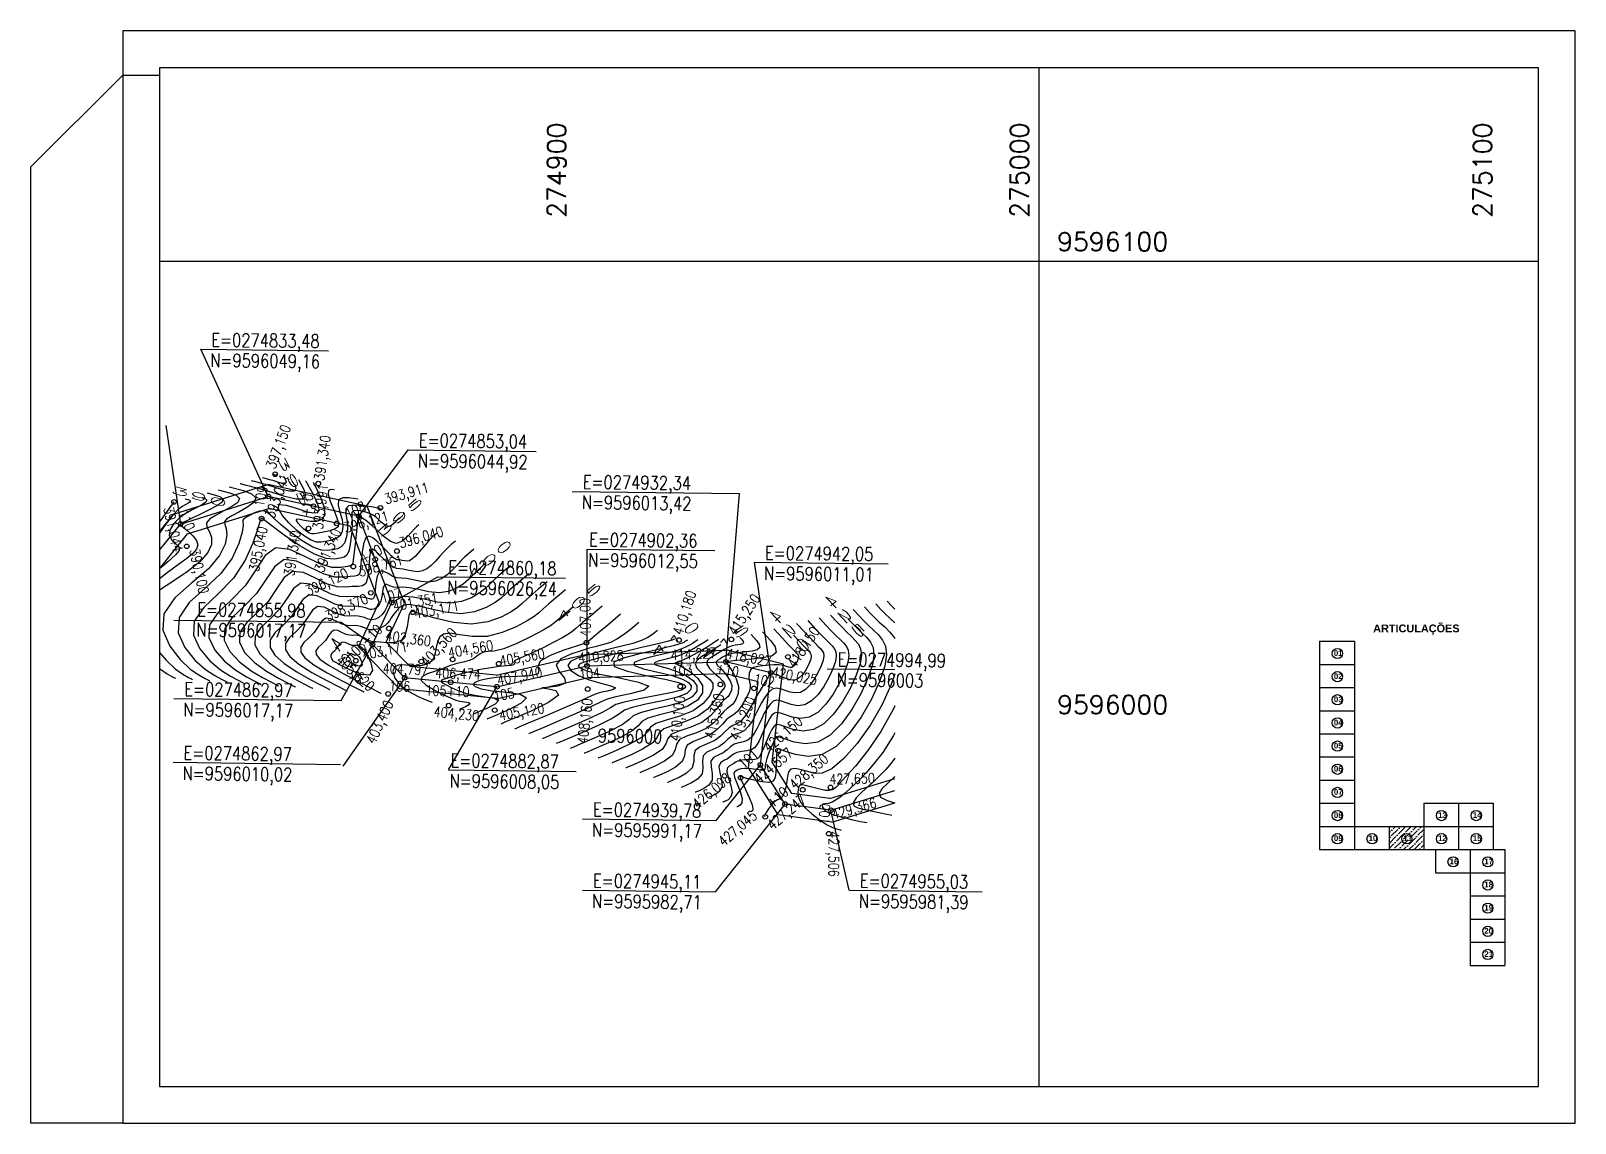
# Model space of a CAD drawing. Header units: millimetres. Extents: x 276147 to 291056, y 9594849 to 9609891.
# Drawn here: x 276949.5 to 277283.1, y 9607268.1 to 9607504 of the extents above; entities that cross this region are included whole.
import ezdxf
from ezdxf.enums import TextEntityAlignment as Align

# ---------------------------------------------------------------- set-up
doc = ezdxf.new("R2010")
doc.units = ezdxf.units.MM
doc.header["$LTSCALE"] = 10
doc.linetypes.add('CONTINUO', pattern=[0])
for name, color, linetype in [('2000-Top_malha_coord', 2, 'Continuous'), ('500-dim1', 6, 'Continuous'), ('Curvas mestras', 30, 'Continuous'), ('Curvas simples', 9, 'Continuous'), ('Curvas texto', 2, 'Continuous'), ('LINHA02', 8, 'Continuous'), ('TEXTO-PAPEL', 7, 'Continuous'), ('TEXTO02', 3, 'Continuous'), ('Top_malha_coord', 8, 'Continuous')]:
    doc.layers.add(name, color=color, linetype=linetype)
doc.styles.add('r80', font='romans.shx')
doc.styles.add('ROMANS', font='romans.shx', dxfattribs={"width": 0.8, "height": 4})
doc.styles.add('SIMPLEX', font='simplex', dxfattribs={"height": 0.2})
doc.styles.add('T7', font='arial.ttf')

msp = doc.modelspace()

# ---------------------------------------------------------------- texts
at = {"style": 'ROMANS', "width": 0.8}
for s, height, p in [('E=0274833,48', 2.9046, (276988.52, 9607438.73, -585)), ('N=9596049,16', 2.9046, (276988.31, 9607434.33, -585)), ('E=0274853,04', 2.9046, (277033.35, 9607417.03, -585)), ('N=9596044,92', 2.9046, (277033.14, 9607412.63, -585)), ('E=0274932,34', 2.9046, (277068.76, 9607408.05, -585)), ('N=9596013,42', 2.9046, (277068.55, 9607403.65, -585)), ('E=0274902,36', 2.9046, (277070.13, 9607395.6, -585)), ('E=0274942,05', 2.9046, (277108.13, 9607392.73, -585)), ('E=0274860,18', 2.9046, (277039.69, 9607389.63, -585)), ('N=9596012,55', 2.9046, (277069.92, 9607391.19, -585)), ('N=9596026,24', 2.9046, (277039.48, 9607385.22, -585)), ('N=9596011,01', 2.9046, (277107.92, 9607388.32, -585)), ('E=0274855,98', 2.9046, (276985.51, 9607380.53, -585)), ('N=9596017,17', 2.9046, (276985.3, 9607376.13, -585)), ('E=0274994,99', 2.9046, (277123.82, 9607369.73, -585)), ('N=9596003', 2.905, (277123.61, 9607365.33, -585)), ('E=0274862,97', 2.9046, (276982.7, 9607363.31, -585)), ('N=9596017,17', 2.9046, (276982.49, 9607358.9, -585)), ('9596000', 2.905, (277072.01, 9607353.24, -585)), ('E=0274862,97', 2.9046, (276982.53, 9607349.54, -585)), ('N=9596010,02', 2.9046, (276982.32, 9607345.13, -585)), ('E=0274882,87', 2.9046, (277040.21, 9607347.91, -585)), ('N=9596008,05', 2.9046, (277040, 9607343.5, -585)), ('E=0274939,78', 2.9046, (277070.98, 9607337.32, -585)), ('N=9595991,17', 2.9046, (277070.77, 9607332.92, -585)), ('E=0274945,11', 2.9046, (277070.98, 9607321.94, -585)), ('E=0274955,03', 2.9046, (277128.61, 9607321.94, -585)), ('N=9595982,71', 2.9046, (277070.77, 9607317.53, -585)), ('N=9595981,39', 2.9046, (277128.4, 9607317.53, -585))]:
    msp.add_text(s, height=height, rotation=359.2617, dxfattribs=at).set_placement(p, align=Align.TOP_LEFT)
at = {"layer": '2000-Top_malha_coord', "style": 'r80'}
for s, p in [('274900', (277066.3, 9607463.62, -585)), ('275000', (277166.3, 9607463.62, -585)), ('275100', (277266.3, 9607463.62, -585))]:
    msp.add_text(s, height=4, rotation=90, dxfattribs=at).set_placement(p, align=Align.BOTTOM_LEFT)
for s, p in [('9596100', (277171.21, 9607455.28, -585)), ('9596000', (277171.21, 9607355.28, -585))]:
    msp.add_text(s, height=4, dxfattribs=at).set_placement(p, align=Align.BOTTOM_LEFT)
at = {"layer": 'Curvas texto', "style": 'SIMPLEX'}
for s, rotation, width, p, p2 in [('395', 298.0179, 3.299405, (277002.48, 9607412.01, -190), (277008.46, 9607400.78, -190)), ('390', 345.1929, 3.299405, (276979.48, 9607404.32, -195), (276991.79, 9607401.06, -195)), ('395', 40.4837, 3.299405, (277024.86, 9607394.25, -190), (277034.54, 9607402.51, -190)), ('400', 39.9778, 3.299405, (277044.11, 9607385.07, -185), (277053.87, 9607393.25, -185)), ('405', 39.848, 3.299405, (277063.4, 9607375.87, -180), (277073.17, 9607384.03, -180)), ('420', 313.0021, 3.299405, (277108.47, 9607378.61, -165), (277117.15, 9607369.3, -165)), ('425', 313.074, 3.299405, (277120.48, 9607381.83, -160), (277129.17, 9607372.53, -160)), ('410', 33.291, 3.563358, (277083.79, 9607368.54, -175), (277094.43, 9607375.53, -175)), ('415', 33.6216, 3.563358, (277094.54, 9607367.83, -170), (277105.14, 9607374.88, -170)), ('405', 301.8931, 3.299405, (277013.8, 9607373.02, -180), (277020.52, 9607362.21, -180))]:
    msp.add_text(s, height=1.5, rotation=rotation, dxfattribs=dict(at, width=width)).set_placement(p, p2, align=Align.FIT)
at = {"layer": 'TEXTO02', "style": 'ROMANS', "width": 0.8}
for s, rotation, p in [('397,150', 69.3435, (277000.21, 9607409.98, -585)), ('391,340', 81.5948, (277010.68, 9607407.06, -585)), ('109', 78.6006, (276997.69, 9607401.46, -585)), ('393,041', 69.3435, (276999.99, 9607399.32, -585)), ('393,991', 83.0352, (277010.38, 9607396.51, -585)), ('393,911', 15.8715, (277025.64, 9607403.87, -585)), ('+10', 83.8532, (277007.79, 9607399.15, -585)), ('108', 25.8057, (277017.1, 9607400.55, -585)), ('391,044', 282.3762, (276980.28, 9607401.4, -585)), ('110', 291.6333, (276983.37, 9607400.85, -585)), ('396,121', 15.8715, (277016.94, 9607397.7, -585)), ('395,040', 78.5531, (276996.57, 9607387.49, -585)), ('391,340', 81.5948, (277004.17, 9607386.49, -585)), ('391,340', 66.194, (277010.69, 9607387.74, -585)), ('396,040', 15.8715, (277028.76, 9607394.37, -585)), ('390,100', 282.3762, (276985.91, 9607392.34, -585)), ('+10', 30.5894, (277020.28, 9607390.67, -585)), ('398,761', 15.8715, (277020.05, 9607388.2, -585)), ('396,120', 25.0812, (277008.52, 9607383.9, -585)), ('398,370', 25.0812, (277012.77, 9607378.41, -585)), ('107', 15.8715, (277024.89, 9607382.43, -585)), ('401,351', 10.7697, (277027.55, 9607380.82, -585)), ('410,180', 71.8246, (277088.14, 9607374.01, -585)), ('415,250', 56.4453, (277099.94, 9607374.46, -585)), ('403,171', 10.7697, (277032.14, 9607379.19, -585)), ('407,00', 91.0518, (277068.26, 9607373.16, -585)), ('106+10', 44.9327, (277017.36, 9607369.33, -585)), ('418,150', 56.4453, (277112.77, 9607367.4, -585)), ('403,171', 10.7697, (277020.95, 9607370.33, -585)), ('402,360', 352.7572, (277026.32, 9607374.48, -585)), ('403,560', 47.4567, (277033.49, 9607368.08, -585)), ('404,560', 9.9389, (277039.47, 9607370.74, -585)), ('405,620', 318.0365, (277016.7, 9607369.41, -585)), ('405,560', 9.9389, (277050.6, 9607368.99, -585)), ('410,828', 2.8998, (277067.72, 9607369.72, -585)), ('414,227', 2.8998, (277087.71, 9607370.29, -585)), ('418,027', 349.5891, (277099.97, 9607370.67, -585)), ('404,797', 358.0536, (277025.6, 9607367.42, -585)), ('406,474', 358.0536, (277036.92, 9607366.47, -585)), ('407,940', 11.3593, (277050.05, 9607364.74, -585)), ('104', 4.9684, (277067.86, 9607366.11, -585)), ('103', 4.9684, (277087.85, 9607366.69, -585)), ('+10', 349.5891, (277097.72, 9607367.48, -585)), ('420,025', 349.5891, (277109.87, 9607366.66, -585)), ('106', 358.0536, (277026.98, 9607363.63, -585)), ('105+10', 358.0536, (277034.8, 9607362.68, -585)), ('105', 11.3593, (277049.27, 9607361.29, -585)), ('102', 349.5891, (277105.92, 9607365.17, -585)), ('403,400', 65.2273, (277021.82, 9607350.73, -585)), ('405,120', 9.9389, (277050.51, 9607357.19, -585)), ('408,160', 83.4654, (277067.55, 9607350.16, -585)), ('410,100', 83.4654, (277087.54, 9607350.74, -585)), ('415,360', 77.6584, (277095.04, 9607351.46, -585)), ('419,200', 68.0861, (277100.44, 9607351.33, -585)), ('404,230', 354.6128, (277036.67, 9607358.08, -585)), ('426,150', 40.595, (277107.55, 9607349.78, -585)), ('101', 40.595, (277102.06, 9607346.17, -585)), ('424,557', 40.595, (277105.44, 9607342.97, -585)), ('428,350', 40.595, (277113.11, 9607341.67, -585)), ('426,098', 40.595, (277092.16, 9607337.53, -585)), ('427,650', 1.5058, (277121.98, 9607343.46, -585)), ('427,247', 40.595, (277108.3, 9607332.94, -585)), ('+10', 40.595, (277108.18, 9607337.68, -585)), ('427,045', 40.595, (277097.72, 9607329.42, -585)), ('100', 86.2353, (277119.69, 9607332.66, -585)), ('429,366', 15.7082, (277122.33, 9607335.79, -585)), ('427,506', 269.5828, (277124.11, 9607331.14, -585))]:
    msp.add_text(s, height=2.207, rotation=rotation, dxfattribs=at).set_placement(p, align=Align.TOP_LEFT)
at = {"layer": 'Top_malha_coord', "color": 7, "attachment_point": 1, "style": 'T7'}
for s, insert, char_height in [('{\\fArial|b1|i0|c0|p34;ARTICULAÇÕES}', (277239.48, 9607375.79), 1.6821), ('{\\fArial|b1|i0|c0|p34;01}', (277230.99, 9607370.23), 1.2169), ('{\\fArial|b1|i0|c0|p34;02}', (277230.99, 9607365.23), 1.2169), ('{\\fArial|b1|i0|c0|p34;03}', (277230.99, 9607360.23), 1.2169), ('{\\fArial|b1|i0|c0|p34;04}', (277230.99, 9607355.23), 1.2169), ('{\\fArial|b1|i0|c0|p34;05}', (277230.99, 9607350.23), 1.2169), ('{\\fArial|b1|i0|c0|p34;06}', (277230.99, 9607345.23), 1.2169), ('{\\fArial|b1|i0|c0|p34;07}', (277230.99, 9607340.23), 1.2169), ('{\\fArial|b1|i0|c0|p34;08}', (277230.99, 9607335.23), 1.2169), ('{\\fArial|b1|i0|c0|p34;13}', (277253.49, 9607335.23), 1.2169), ('{\\fArial|b1|i0|c0|p34;14}', (277260.99, 9607335.23), 1.2169), ('{\\fArial|b1|i0|c0|p34;09}', (277230.99, 9607330.23), 1.2169), ('{\\fArial|b1|i0|c0|p34;10}', (277238.49, 9607330.23), 1.2169), ('{\\fArial|b1|i0|c0|p34;11}', (277245.99, 9607330.23), 1.2169), ('{\\fArial|b1|i0|c0|p34;12}', (277253.49, 9607330.23), 1.2169), ('{\\fArial|b1|i0|c0|p34;15}', (277260.99, 9607330.23), 1.2169), ('{\\fArial|b1|i0|c0|p34;16}', (277255.99, 9607325.23), 1.2169), ('{\\fArial|b1|i0|c0|p34;17}', (277263.49, 9607325.23), 1.2169), ('{\\fArial|b1|i0|c0|p34;18}', (277263.49, 9607320.23), 1.2169), ('{\\fArial|b1|i0|c0|p34;19}', (277263.49, 9607315.23), 1.2169), ('{\\fArial|b1|i0|c0|p34;20}', (277263.49, 9607310.23), 1.2169), ('{\\fArial|b1|i0|c0|p34;21}', (277263.49, 9607305.23), 1.2169)]:
    msp.add_mtext_dynamic_manual_height_columns(s, width=9.0598, gutter_width=12.5, heights=[0], dxfattribs=dict(at, insert=insert, char_height=char_height))

# ---------------------------------------------------------------- hatches: boundary and pattern name
at = {"layer": 'Top_malha_coord'}
h = msp.add_hatch(dxfattribs=at)
h.set_pattern_fill('ANSI36', color=8, scale=0.25)
h.set_pattern_definition([(45, (15662.7059, 10875.3507), (0.420949505675, 1.54348152081), [1.984375, -0.396875, 0, -0.396875])])
h.paths.add_polyline_path([(277250.42, 9607332.18), (277242.92, 9607332.18), (277242.92, 9607327.18), (277250.42, 9607327.18)])
h.paths.add_polyline_path([(277245.64, 9607329.53, -1), (277247.86, 9607329.53, -1)], flags=0)
h.paths.add_polyline_path([(277245.55, 9607328.34), (277248.05, 9607328.34), (277248.05, 9607330.85), (277245.55, 9607330.85)], flags=24)

# ---------------------------------------------------------------- linework, layer by layer
at = {"layer": '500-dim1', "ltscale": 0.1, "elevation": -585}
for points in [[(276969.38, 9607268.11), (277283.1, 9607268.11), (277283.1, 9607503.99), (276969.38, 9607503.99)], [(276977.33, 9607276.05), (277275.16, 9607276.05), (277275.16, 9607496.05), (276977.33, 9607496.05)]]:
    msp.add_lwpolyline(points, close=True, dxfattribs=at)
msp.add_lwpolyline([(276969.38, 9607268.11), (276949.53, 9607268.11), (276949.53, 9607474.61), (276969.38, 9607494.46), (276977.33, 9607494.46)], dxfattribs=at)
at = {"layer": 'Curvas mestras', "linetype": 'CONTINUO'}
for points in [[(277006.52, 9607406.01, -190), (277006.78, 9607405.13, -190), (277006.49, 9607404.56, -190), (277005.38, 9607404.56, -190), (277003.7, 9607404.98, -190), (277001.85, 9607405.55, -190), (277000.19, 9607406.04, -190), (276998.84, 9607406.4, -190), (276997.88, 9607406.65, -190), (276997.37, 9607406.78, -190), (276997.18, 9607406.83, -190), (276997.16, 9607406.83, -190)], [(276986.44, 9607403.25, -195), (276987.14, 9607402.98, -195), (276987.52, 9607402.63, -195), (276987.31, 9607402.21, -195), (276986.59, 9607401.71, -195), (276985.53, 9607401.15, -195), (276984.25, 9607400.5, -195), (276982.89, 9607399.71, -195), (276981.55, 9607398.73, -195), (276980.36, 9607397.51, -195), (276979.55, 9607396.2, -195), (276979.37, 9607394.98, -195), (276979.94, 9607393.99, -195), (276980.86, 9607393.19, -195), (276981.56, 9607392.49, -195), (276981.58, 9607391.79, -195), (276980.77, 9607390.83, -195), (276979.1, 9607389.35, -195), (276977.3, 9607387.79, -195)], [(277029.1, 9607398.85, -190), (277028.86, 9607398.62, -190), (277028.51, 9607398.24, -190), (277028.03, 9607397.7, -190), (277027.46, 9607397.2, -190), (277026.81, 9607396.97, -190), (277026.15, 9607397.18, -190), (277025.46, 9607397.71, -190), (277024.78, 9607398.36, -190), (277024.08, 9607398.97, -190), (277023.29, 9607399.5, -190), (277022.33, 9607399.94, -190), (277021.16, 9607400.27, -190), (277020.02, 9607400.44, -190), (277019.19, 9607400.37, -190), (277018.87, 9607399.98, -190), (277018.87, 9607399.16, -190), (277018.93, 9607397.76, -190), (277018.84, 9607395.78, -190), (277018.6, 9607393.62, -190), (277018.25, 9607391.83, -190), (277017.81, 9607390.8, -190), (277017.21, 9607390.33, -190), (277016.34, 9607390.1, -190), (277015.09, 9607389.92, -190), (277013.3, 9607390.06, -190), (277010.81, 9607390.95, -190), (277007.6, 9607392.81, -190), (277004.27, 9607395.1, -190), (277001.58, 9607397.09, -190), (277000.08, 9607398.22, -190), (276999.5, 9607398.66, -190), (276999.39, 9607398.73, -190), (276999.36, 9607398.73, -190), (276999.32, 9607398.72, -190), (276999.28, 9607398.7, -190), (276999.25, 9607398.68, -190), (276999.23, 9607398.67, -190), (276999.22, 9607398.66, -190), (276999.19, 9607398.56, -190), (276999, 9607397.96, -190), (276998.48, 9607396.34, -190), (276997.46, 9607393.39, -190), (276995.78, 9607389.65, -190), (276993.29, 9607385.82, -190), (276990.03, 9607382.46, -190), (276986.86, 9607379.45, -190), (276984.81, 9607376.52, -190), (276984.66, 9607373.49, -190), (276986.01, 9607370.54, -190), (276988.17, 9607367.97, -190), (276990.52, 9607366, -190), (276992.68, 9607364.62, -190), (276994.32, 9607363.74, -190), (276995.21, 9607363.29, -190), (276995.54, 9607363.12, -190), (276995.59, 9607363.09, -190)], [(277047.85, 9607389.19, -185), (277046.91, 9607388.35, -185), (277045.91, 9607387.41, -185), (277044.98, 9607386.44, -185), (277044.03, 9607385.48, -185), (277042.9, 9607384.53, -185), (277041.48, 9607383.64, -185), (277039.76, 9607382.95, -185), (277037.75, 9607382.66, -185), (277035.51, 9607382.87, -185), (277033.28, 9607383.33, -185), (277031.32, 9607383.73, -185), (277029.84, 9607383.84, -185), (277028.75, 9607383.8, -185), (277027.87, 9607383.85, -185), (277027.1, 9607384.15, -185), (277026.45, 9607384.44, -185), (277025.96, 9607384.4, -185), (277025.66, 9607383.81, -185), (277025.48, 9607382.84, -185), (277025.33, 9607381.8, -185), (277025.11, 9607380.92, -185), (277024.82, 9607380.23, -185), (277024.46, 9607379.71, -185), (277024.04, 9607379.35, -185), (277023.6, 9607379.12, -185), (277023.18, 9607379.03, -185), (277022.81, 9607379.06, -185), (277022.42, 9607379.18, -185), (277021.9, 9607379.36, -185), (277021.18, 9607379.55, -185), (277020.29, 9607379.7, -185), (277019.25, 9607379.75, -185), (277018.1, 9607379.7, -185), (277016.77, 9607379.75, -185), (277015.18, 9607380.18, -185), (277013.31, 9607381.11, -185), (277011.37, 9607382, -185), (277009.64, 9607382.2, -185), (277008.29, 9607381.22, -185), (277007.1, 9607379.44, -185), (277005.73, 9607377.43, -185), (277004.01, 9607375.64, -185), (277002.33, 9607374.04, -185), (277001.25, 9607372.49, -185), (277001.21, 9607370.86, -185), (277002.23, 9607369.15, -185), (277004.22, 9607367.36, -185), (277006.96, 9607365.55, -185), (277009.88, 9607363.91, -185), (277012.25, 9607362.68, -185), (277013.56, 9607362.01, -185), (277014.04, 9607361.77, -185), (277014.11, 9607361.73, -185)], [(277066.63, 9607379.54, -180), (277065.05, 9607378.22, -180), (277063.66, 9607377.02, -180), (277062.71, 9607376.2, -180), (277061.77, 9607375.5, -180), (277060.2, 9607374.58, -180), (277057.62, 9607373.2, -180), (277054.53, 9607371.71, -180), (277051.66, 9607370.54, -180), (277049.59, 9607370.03, -180), (277048.21, 9607369.93, -180), (277047.28, 9607369.85, -180), (277046.55, 9607369.49, -180), (277045.87, 9607368.94, -180), (277045.11, 9607368.39, -180), (277044.17, 9607367.99, -180), (277043.16, 9607367.72, -180), (277042.24, 9607367.53, -180), (277041.52, 9607367.37, -180), (277040.88, 9607367.18, -180), (277040.17, 9607366.92, -180), (277039.24, 9607366.55, -180), (277038.07, 9607366.09, -180), (277036.68, 9607365.61, -180), (277035.16, 9607365.11, -180), (277034.01, 9607364.51, -180), (277033.82, 9607363.72, -180), (277034.95, 9607362.67, -180), (277036.89, 9607361.54, -180), (277038.86, 9607360.55, -180), (277040.29, 9607359.87, -180), (277041.32, 9607359.47, -180), (277042.22, 9607359.24, -180), (277043.22, 9607359.1, -180), (277044.07, 9607358.96, -180), (277044.45, 9607358.74, -180), (277044.13, 9607358.41, -180), (277043.41, 9607358.03, -180), (277042.68, 9607357.71, -180), (277042.26, 9607357.53, -180), (277042.11, 9607357.47, -180), (277042.09, 9607357.46, -180)], [(277126.06, 9607376.96, -160), (277127.06, 9607375.92, -160), (277128.15, 9607374.84, -160), (277129.18, 9607373.87, -160), (277130.11, 9607372.95, -160), (277130.88, 9607371.97, -160), (277131.44, 9607370.8, -160), (277131.64, 9607369.24, -160), (277131.31, 9607367.08, -160), (277130.34, 9607364.18, -160), (277128.81, 9607360.83, -160), (277126.86, 9607357.43, -160), (277124.62, 9607354.33, -160), (277122.16, 9607351.88, -160), (277119.55, 9607350.39, -160), (277116.88, 9607350.03, -160), (277114.44, 9607350.41, -160), (277112.55, 9607351.02, -160), (277111.43, 9607351.41, -160), (277110.89, 9607351.56, -160), (277110.64, 9607351.52, -160), (277110.44, 9607351.33, -160), (277110.19, 9607350.92, -160), (277109.85, 9607350.2, -160), (277109.38, 9607349.15, -160), (277108.89, 9607347.94, -160), (277108.48, 9607346.82, -160), (277108.26, 9607345.98, -160), (277108.17, 9607345.38, -160), (277108.14, 9607344.95, -160), (277108.08, 9607344.62, -160), (277107.94, 9607344.39, -160), (277107.66, 9607344.29, -160), (277107.17, 9607344.33, -160), (277106.49, 9607344.45, -160), (277105.64, 9607344.58, -160), (277104.66, 9607344.67, -160), (277103.69, 9607344.69, -160), (277102.89, 9607344.63, -160), (277102.38, 9607344.49, -160), (277102.07, 9607344.32, -160), (277101.82, 9607344.15, -160), (277101.55, 9607343.98, -160), (277101.39, 9607343.62, -160), (277101.53, 9607342.8, -160), (277102.06, 9607341.38, -160), (277102.71, 9607339.7, -160), (277103.15, 9607338.2, -160), (277103.11, 9607337.25, -160), (277102.76, 9607336.76, -160), (277102.36, 9607336.54, -160), (277102.13, 9607336.44, -160), (277102.04, 9607336.4, -160), (277102.03, 9607336.4, -160)], [(277088.59, 9607372.59, -175), (277088.03, 9607372.4, -175), (277086.71, 9607372.05, -175), (277084.41, 9607371.5, -175), (277081.44, 9607370.8, -175), (277078.26, 9607370.06, -175), (277075.28, 9607369.34, -175), (277072.67, 9607368.68, -175), (277070.55, 9607368.12, -175), (277069.01, 9607367.68, -175), (277068.08, 9607367.29, -175), (277067.78, 9607366.88, -175), (277068.17, 9607366.4, -175), (277069.59, 9607365.81, -175), (277072.41, 9607365.1, -175), (277076.65, 9607364.27, -175), (277080.81, 9607363.37, -175), (277083, 9607362.46, -175), (277081.97, 9607361.59, -175), (277078.96, 9607360.81, -175), (277075.85, 9607360.18, -175), (277074, 9607359.69, -175), (277072.7, 9607359.1, -175), (277070.74, 9607358.12, -175), (277067.33, 9607356.57, -175), (277063.27, 9607354.82, -175), (277059.82, 9607353.36, -175), (277057.89, 9607352.54, -175), (277057.17, 9607352.24, -175), (277057.07, 9607352.2, -175)], [(277114.24, 9607373.51, -165), (277115.44, 9607372.24, -165), (277116.52, 9607371.11, -165), (277117.24, 9607370.37, -165), (277117.65, 9607369.95, -165), (277117.88, 9607369.66, -165), (277118.03, 9607369.35, -165), (277118.08, 9607368.93, -165), (277118, 9607368.34, -165), (277117.73, 9607367.56, -165), (277117.32, 9607366.65, -165), (277116.79, 9607365.73, -165), (277116.19, 9607364.9, -165), (277115.52, 9607364.24, -165), (277114.82, 9607363.83, -165), (277114.08, 9607363.74, -165), (277113.29, 9607363.9, -165), (277112.43, 9607364.2, -165), (277111.5, 9607364.56, -165), (277110.62, 9607364.9, -165), (277109.93, 9607365.16, -165), (277109.54, 9607365.31, -165), (277109.38, 9607365.36, -165), (277109.33, 9607365.37, -165), (277109.3, 9607365.36, -165), (277109.28, 9607365.35, -165), (277109.26, 9607365.34, -165), (277109.24, 9607365.28, -165), (277109.11, 9607365.04, -165), (277108.77, 9607364.45, -165), (277108.15, 9607363.43, -165), (277107.41, 9607362.21, -165), (277106.74, 9607361.1, -165), (277106.3, 9607360.31, -165), (277105.94, 9607359.64, -165), (277105.47, 9607358.78, -165), (277104.76, 9607357.52, -165), (277103.87, 9607356.14, -165), (277102.93, 9607355, -165), (277102.03, 9607354.35, -165), (277101.18, 9607353.96, -165), (277100.35, 9607353.48, -165), (277099.5, 9607352.66, -165), (277098.51, 9607351.65, -165), (277097.24, 9607350.71, -165), (277095.64, 9607350.01, -165), (277094.09, 9607349.39, -165), (277093.02, 9607348.6, -165), (277092.72, 9607347.49, -165), (277092.71, 9607346.17, -165), (277092.34, 9607344.84, -165), (277091.18, 9607343.69, -165), (277089.59, 9607342.78, -165), (277088.18, 9607342.14, -165), (277087.38, 9607341.81, -165), (277087.09, 9607341.68, -165), (277087.04, 9607341.66, -165)], [(277017.73, 9607368.12, -180), (277017.67, 9607368.28, -180), (277017.68, 9607368.46, -180), (277017.8, 9607368.63, -180), (277017.98, 9607368.81, -180), (277018.17, 9607369, -180), (277018.32, 9607369.23, -180), (277018.46, 9607369.42, -180), (277018.6, 9607369.53, -180), (277018.8, 9607369.51, -180), (277019.01, 9607369.41, -180), (277019.22, 9607369.31, -180), (277019.39, 9607369.26, -180), (277019.54, 9607369.25, -180), (277019.67, 9607369.26, -180), (277019.78, 9607369.25, -180), (277019.9, 9607369.22, -180), (277020.05, 9607369.17, -180), (277020.22, 9607369.06, -180), (277020.44, 9607368.84, -180), (277020.69, 9607368.43, -180), (277020.96, 9607367.79, -180), (277021.08, 9607367.15, -180), (277020.86, 9607366.77, -180), (277020.18, 9607366.84, -180), (277019.29, 9607367.19, -180), (277018.5, 9607367.58, -180), (277018.05, 9607367.81, -180), (277017.89, 9607367.89, -180), (277017.86, 9607367.9, -180)], [(277098.56, 9607371.4, -170), (277097.26, 9607370.57, -170), (277095.83, 9607369.69, -170), (277094.47, 9607368.89, -170), (277093.45, 9607368.11, -170), (277093.03, 9607367.29, -170), (277093.41, 9607366.38, -170), (277094.31, 9607365.44, -170), (277095.37, 9607364.59, -170), (277096.28, 9607363.87, -170), (277096.82, 9607363.08, -170), (277096.83, 9607362, -170), (277096.16, 9607360.46, -170), (277094.75, 9607358.73, -170), (277092.57, 9607357.15, -170), (277089.71, 9607355.99, -170), (277086.78, 9607355.15, -170), (277084.52, 9607354.4, -170), (277083.38, 9607353.59, -170), (277082.71, 9607352.63, -170), (277081.54, 9607351.48, -170), (277079.25, 9607350.13, -170), (277076.43, 9607348.8, -170), (277074, 9607347.75, -170), (277072.63, 9607347.17, -170), (277072.13, 9607346.96, -170), (277072.06, 9607346.93, -170)], [(277136.15, 9607346.92, -155), (277135.38, 9607345.83, -155), (277134.2, 9607344.5, -155), (277133.04, 9607343.31, -155), (277131.83, 9607342.12, -155), (277130.49, 9607340.88, -155), (277129.05, 9607339.57, -155), (277127.8, 9607338.33, -155), (277127.12, 9607337.31, -155), (277127.28, 9607336.64, -155), (277128.17, 9607336.21, -155), (277129.6, 9607335.87, -155), (277131.35, 9607335.49, -155), (277133.09, 9607335.11, -155), (277134.46, 9607334.81, -155), (277135.22, 9607334.65, -155), (277135.5, 9607334.59, -155), (277135.54, 9607334.58, -155)]]:
    msp.add_polyline3d(points, dxfattribs=at)
at = {"layer": 'Curvas simples', "linetype": 'CONTINUO'}
for points in [[(276992.38, 9607405.53, -192), (276995.45, 9607404.72, -192), (276997.19, 9607404.04, -192), (276998.13, 9607403.17, -192), (276997.66, 9607402.13, -192), (276996.21, 9607401.05, -192), (276994.43, 9607400.06, -192), (276992.93, 9607399.27, -192), (276991.88, 9607398.62, -192), (276991.38, 9607398.03, -192), (276991.44, 9607397.39, -192), (276991.73, 9607396.51, -192), (276991.87, 9607395.15, -192), (276991.48, 9607393.16, -192), (276990.24, 9607390.66, -192), (276987.86, 9607387.81, -192), (276984.31, 9607384.78, -192), (276980.65, 9607381.56, -192), (276978.24, 9607378.13, -192), (276978.04, 9607374.54, -192), (276979.52, 9607371.1, -192), (276981.75, 9607368.22, -192), (276983.94, 9607366.18, -192), (276985.8, 9607364.9, -192), (276987.15, 9607364.16, -192), (276987.87, 9607363.79, -192), (276988.14, 9607363.66, -192), (276988.18, 9607363.64, -192)], [(277007.34, 9607407.14, -191), (277008.49, 9607404.98, -191), (277008.87, 9607403.69, -191), (277008.45, 9607402.85, -191), (277006.81, 9607402.85, -191), (277004.35, 9607403.47, -191), (277001.65, 9607404.3, -191), (276999.21, 9607405.01, -191), (276997.23, 9607405.55, -191), (276995.83, 9607405.91, -191), (276995.08, 9607406.1, -191), (276994.81, 9607406.17, -191), (276994.77, 9607406.18, -191)], [(277004.13, 9607407.83, -189), (277004.55, 9607407.04, -189), (277004.7, 9607406.57, -189), (277004.54, 9607406.27, -189), (277003.94, 9607406.27, -189), (277003.04, 9607406.49, -189), (277002.06, 9607406.8, -189), (277001.17, 9607407.06, -189), (277000.44, 9607407.25, -189), (276999.93, 9607407.38, -189), (276999.66, 9607407.45, -189), (276999.56, 9607407.48, -189), (276999.55, 9607407.48, -189)], [(277002.53, 9607408.18, -188), (277002.59, 9607408.08, -188), (277002.61, 9607408.02, -188), (277002.59, 9607407.98, -188), (277002.51, 9607407.98, -188), (277002.39, 9607408.01, -188), (277002.26, 9607408.04, -188), (277002.15, 9607408.08, -188), (277002.05, 9607408.1, -188), (277001.98, 9607408.12, -188), (277001.95, 9607408.13, -188), (277001.94, 9607408.13, -188), (277001.93, 9607408.13, -188)], [(277020.26, 9607402.83, -192), (277018.16, 9607403.15, -192), (277016.88, 9607403.14, -192), (277016.01, 9607402.68, -192), (277015.9, 9607401.59, -192), (277016.28, 9607400.08, -192), (277016.75, 9607398.47, -192), (277016.94, 9607397.01, -192), (277016.78, 9607395.81, -192), (277016.24, 9607394.9, -192), (277015.35, 9607394.3, -192), (277014.25, 9607393.94, -192), (277013.16, 9607393.71, -192), (277012.2, 9607393.56, -192), (277011.24, 9607393.6, -192), (277010.09, 9607394, -192), (277008.61, 9607394.88, -192), (277006.93, 9607396.16, -192), (277005.25, 9607397.74, -192), (277003.81, 9607399.43, -192), (277002.98, 9607400.89, -192), (277003.19, 9607401.69, -192), (277004.67, 9607401.59, -192), (277006.86, 9607400.93, -192), (277009.02, 9607400.22, -192), (277010.57, 9607399.89, -192), (277011.46, 9607399.97, -192), (277011.82, 9607400.41, -192), (277011.76, 9607401.15, -192), (277011.4, 9607402.12, -192), (277010.87, 9607403.23, -192), (277010.27, 9607404.37, -192), (277009.71, 9607405.4, -192), (277009.27, 9607406.19, -192), (277009.04, 9607406.61, -192), (277008.95, 9607406.77, -192), (277008.94, 9607406.79, -192)], [(277015.04, 9607404.87, -193), (277014.22, 9607404.97, -193), (277013.82, 9607404.74, -193), (277013.75, 9607403.95, -193), (277014.21, 9607402.43, -193), (277014.96, 9607400.55, -193), (277015.65, 9607398.82, -193), (277015.99, 9607397.63, -193), (277015.87, 9607396.9, -193), (277015.24, 9607396.43, -193), (277014.12, 9607396.05, -193), (277012.77, 9607395.75, -193), (277011.57, 9607395.52, -193), (277010.75, 9607395.38, -193), (277010.21, 9607395.36, -193), (277009.73, 9607395.52, -193), (277009.15, 9607395.87, -193), (277008.48, 9607396.38, -193), (277007.81, 9607397.01, -193), (277007.24, 9607397.68, -193), (277006.91, 9607398.26, -193), (277006.99, 9607398.58, -193), (277007.6, 9607398.54, -193), (277008.63, 9607398.31, -193), (277009.92, 9607398.11, -193), (277011.29, 9607398.14, -193), (277012.45, 9607398.56, -193), (277013.08, 9607399.48, -193), (277012.98, 9607400.94, -193), (277012.41, 9607402.64, -193), (277011.71, 9607404.17, -193), (277011.19, 9607405.23, -193), (277010.86, 9607405.86, -193), (277010.67, 9607406.21, -193), (277010.58, 9607406.38, -193), (277010.54, 9607406.44, -193), (277010.54, 9607406.45, -193)], [(276989.99, 9607404.88, -193), (276992.44, 9607404.23, -193), (276993.84, 9607403.69, -193), (276994.59, 9607402.99, -193), (276994.2, 9607402.15, -193), (276992.93, 9607401.24, -193), (276991.24, 9607400.31, -193), (276989.54, 9607399.43, -193), (276988.18, 9607398.58, -193), (276987.46, 9607397.72, -193), (276987.56, 9607396.81, -193), (276988.1, 9607395.78, -193), (276988.57, 9607394.55, -193), (276988.53, 9607393.06, -193), (276987.73, 9607391.32, -193), (276986.01, 9607389.34, -193), (276983.32, 9607387.19, -193), (276980.2, 9607385.07, -193), (276977.33, 9607383.18, -193)], [(276987.6, 9607404.23, -194), (276989.44, 9607403.74, -194), (276990.49, 9607403.33, -194), (276991.06, 9607402.81, -194), (276990.75, 9607402.17, -194), (276989.67, 9607401.43, -194), (276988.07, 9607400.58, -194), (276986.19, 9607399.65, -194), (276984.36, 9607398.76, -194), (276982.92, 9607398.06, -194), (276982.11, 9607397.65, -194), (276981.79, 9607397.46, -194), (276981.75, 9607397.38, -194), (276981.81, 9607397.32, -194), (276982.04, 9607397.13, -194), (276982.58, 9607396.7, -194), (276983.49, 9607395.94, -194), (276984.51, 9607394.96, -194), (276985.31, 9607393.92, -194), (276985.59, 9607392.96, -194), (276985.33, 9607392.04, -194), (276984.53, 9607391.09, -194), (276983.22, 9607390.04, -194), (276981.44, 9607388.77, -194), (276979.26, 9607387.18, -194), (276977.33, 9607385.63, -194)], [(276982.83, 9607402.93, -196), (276983.44, 9607402.76, -196), (276983.79, 9607402.63, -196), (276983.98, 9607402.45, -196), (276983.87, 9607402.24, -196), (276983.52, 9607401.99, -196), (276982.98, 9607401.71, -196), (276982.32, 9607401.35, -196), (276981.43, 9607400.67, -196), (276980.19, 9607399.39, -196), (276978.58, 9607397.39, -196), (276977.33, 9607395.54, -196)], [(276980.44, 9607402.27, -197), (276977.33, 9607398, -197)], [(277025.37, 9607400.81, -191), (277025.35, 9607400.79, -191), (277025.33, 9607400.78, -191), (277025.31, 9607400.75, -191), (277025.27, 9607400.7, -191), (277025.22, 9607400.66, -191), (277025.17, 9607400.64, -191), (277025.11, 9607400.66, -191), (277025.06, 9607400.7, -191), (277025, 9607400.76, -191), (277024.89, 9607400.81, -191), (277024.48, 9607400.91, -191), (277023.47, 9607401.11, -191), (277021.7, 9607401.4, -191), (277019.71, 9607401.58, -191), (277018.16, 9607401.43, -191), (277017.55, 9607400.76, -191), (277017.59, 9607399.62, -191), (277017.84, 9607398.12, -191), (277017.89, 9607396.4, -191), (277017.69, 9607394.72, -191), (277017.25, 9607393.37, -191), (277016.58, 9607392.55, -191), (277015.73, 9607392.13, -191), (277014.75, 9607391.91, -191), (277013.65, 9607391.74, -191), (277012.27, 9607391.83, -191), (277010.45, 9607392.47, -191), (277008.1, 9607393.84, -191), (277005.59, 9607395.64, -191), (277003.4, 9607397.44, -191), (277001.86, 9607398.88, -191), (277000.79, 9607399.85, -191), (276999.88, 9607400.32, -191), (276998.88, 9607400.26, -191), (276997.84, 9607399.88, -191), (276996.87, 9607399.39, -191), (276996.09, 9607398.98, -191), (276995.56, 9607398.64, -191), (276995.3, 9607398.34, -191), (276995.31, 9607397.98, -191), (276995.37, 9607397.23, -191), (276995.18, 9607395.74, -191), (276994.47, 9607393.28, -191), (276993.01, 9607390.15, -191), (276990.57, 9607386.82, -191), (276987.17, 9607383.62, -191), (276983.75, 9607380.51, -191), (276981.53, 9607377.33, -191), (276981.35, 9607374.01, -191), (276982.76, 9607370.82, -191), (276984.96, 9607368.09, -191), (276987.23, 9607366.09, -191), (276989.24, 9607364.76, -191), (276990.73, 9607363.95, -191), (276991.54, 9607363.54, -191), (276991.84, 9607363.39, -191), (276991.88, 9607363.37, -191)], [(277033.3, 9607397.3, -189), (277032.84, 9607396.9, -189), (277032.39, 9607396.47, -189), (277031.72, 9607395.73, -189), (277030.8, 9607394.7, -189), (277029.69, 9607393.74, -189), (277028.46, 9607393.3, -189), (277027.18, 9607393.71, -189), (277025.87, 9607394.73, -189), (277024.55, 9607395.97, -189), (277023.26, 9607397.13, -189), (277022.09, 9607398.09, -189), (277021.18, 9607398.78, -189), (277020.62, 9607399.15, -189), (277020.34, 9607399.3, -189), (277020.23, 9607399.31, -189), (277020.18, 9607399.21, -189), (277020.14, 9607398.7, -189), (277020.02, 9607397.41, -189), (277019.79, 9607395.16, -189), (277019.51, 9607392.53, -189), (277019.25, 9607390.3, -189), (277019.04, 9607389.04, -189), (277018.69, 9607388.52, -189), (277017.94, 9607388.3, -189), (277016.57, 9607388.07, -189), (277014.56, 9607388.13, -189), (277011.91, 9607388.87, -189), (277008.74, 9607390.46, -189), (277005.43, 9607392, -189), (277002.47, 9607392.34, -189), (277000.16, 9607390.66, -189), (276998.12, 9607387.61, -189), (276995.78, 9607384.16, -189), (276992.83, 9607381.1, -189), (276989.95, 9607378.37, -189), (276988.1, 9607375.72, -189), (276987.97, 9607372.96, -189), (276989.25, 9607370.26, -189), (276991.38, 9607367.85, -189), (276993.81, 9607365.91, -189), (276996.12, 9607364.48, -189), (276997.9, 9607363.53, -189), (276998.88, 9607363.03, -189), (276999.24, 9607362.85, -189), (276999.29, 9607362.82, -189)], [(277037.27, 9607395.55, -188), (277036.59, 9607394.97, -188), (277036.02, 9607394.44, -188), (277035.26, 9607393.64, -188), (277034.34, 9607392.59, -188), (277033.39, 9607391.47, -188), (277032.52, 9607390.5, -188), (277031.85, 9607389.88, -188), (277031.32, 9607389.57, -188), (277030.81, 9607389.47, -188), (277030.27, 9607389.52, -188), (277029.73, 9607389.64, -188), (277029.25, 9607389.73, -188), (277028.89, 9607389.76, -188), (277028.58, 9607389.79, -188), (277028.26, 9607389.91, -188), (277027.86, 9607390.19, -188), (277027.36, 9607390.65, -188), (277026.75, 9607391.27, -188), (277026.01, 9607392.05, -188), (277025.18, 9607392.91, -188), (277024.29, 9607393.78, -188), (277023.4, 9607394.53, -188), (277022.56, 9607394.88, -188), (277021.87, 9607394.51, -188), (277021.38, 9607393.22, -188), (277021.06, 9607391.41, -188), (277020.87, 9607389.58, -188), (277020.75, 9607388.15, -188), (277020.63, 9607387.18, -188), (277020.43, 9607386.6, -188), (277020.08, 9607386.34, -188), (277019.48, 9607386.25, -188), (277018.51, 9607386.16, -188), (277017.09, 9607385.99, -188), (277015.18, 9607386.04, -188), (277012.76, 9607386.7, -188), (277009.89, 9607388.12, -188), (277006.91, 9607389.5, -188), (277004.26, 9607389.8, -188), (277002.2, 9607388.3, -188), (277000.37, 9607385.57, -188), (276998.27, 9607382.48, -188), (276995.62, 9607379.73, -188), (276993.04, 9607377.29, -188), (276991.39, 9607374.91, -188), (276991.28, 9607372.44, -188), (276992.5, 9607369.98, -188), (276994.59, 9607367.73, -188), (276997.1, 9607365.82, -188), (276999.56, 9607364.34, -188), (277001.49, 9607363.32, -188), (277002.55, 9607362.78, -188), (277002.94, 9607362.58, -188), (277003, 9607362.55, -188)], [(277041.23, 9607393.79, -187), (277040.35, 9607393.05, -187), (277039.65, 9607392.41, -187), (277038.81, 9607391.56, -187), (277037.89, 9607390.54, -187), (277036.93, 9607389.47, -187), (277035.98, 9607388.51, -187), (277035.06, 9607387.8, -187), (277034.13, 9607387.36, -187), (277033.12, 9607387.2, -187), (277032.02, 9607387.3, -187), (277030.91, 9607387.53, -187), (277029.94, 9607387.73, -187), (277029.2, 9607387.8, -187), (277028.57, 9607387.86, -187), (277027.92, 9607388.09, -187), (277027.13, 9607388.64, -187), (277026.29, 9607389.37, -187), (277025.53, 9607390.1, -187), (277024.94, 9607390.7, -187), (277024.48, 9607391.17, -187), (277024.08, 9607391.56, -187), (277023.7, 9607391.88, -187), (277023.34, 9607392.03, -187), (277023.04, 9607391.87, -187), (277022.82, 9607391.29, -187), (277022.68, 9607390.3, -187), (277022.57, 9607388.96, -187), (277022.47, 9607387.37, -187), (277022.27, 9607385.82, -187), (277021.87, 9607384.66, -187), (277021.17, 9607384.12, -187), (277020.19, 9607383.99, -187), (277018.95, 9607383.98, -187), (277017.48, 9607383.88, -187), (277015.72, 9607383.94, -187), (277013.57, 9607384.53, -187), (277011.03, 9607385.78, -187), (277008.4, 9607387, -187), (277006.05, 9607387.27, -187), (277004.23, 9607385.94, -187), (277002.61, 9607383.52, -187), (277000.76, 9607380.79, -187), (276998.42, 9607378.37, -187), (276996.14, 9607376.21, -187), (276994.67, 9607374.1, -187), (276994.59, 9607371.91, -187), (276995.74, 9607369.7, -187), (276997.8, 9607367.6, -187), (277000.39, 9607365.73, -187), (277003, 9607364.2, -187), (277005.07, 9607363.11, -187), (277006.22, 9607362.52, -187), (277006.64, 9607362.31, -187), (277006.7, 9607362.28, -187)], [(277045.2, 9607392.04, -186), (277044.1, 9607391.12, -186), (277043.28, 9607390.38, -186), (277042.36, 9607389.49, -186), (277041.44, 9607388.49, -186), (277040.48, 9607387.48, -186), (277039.44, 9607386.52, -186), (277038.27, 9607385.72, -186), (277036.95, 9607385.16, -186), (277035.44, 9607384.93, -186), (277033.77, 9607385.09, -186), (277032.1, 9607385.43, -186), (277030.63, 9607385.73, -186), (277029.51, 9607385.82, -186), (277028.6, 9607385.88, -186), (277027.7, 9607386.16, -186), (277026.68, 9607386.78, -186), (277025.65, 9607387.33, -186), (277024.82, 9607387.27, -186), (277024.31, 9607386.26, -186), (277024.05, 9607384.69, -186), (277023.92, 9607383.19, -186), (277023.81, 9607382.23, -186), (277023.68, 9607381.74, -186), (277023.54, 9607381.5, -186), (277023.38, 9607381.36, -186), (277023.21, 9607381.27, -186), (277023.05, 9607381.24, -186), (277022.89, 9607381.25, -186), (277022.64, 9607381.32, -186), (277022.18, 9607381.45, -186), (277021.41, 9607381.63, -186), (277020.38, 9607381.8, -186), (277019.17, 9607381.85, -186), (277017.81, 9607381.78, -186), (277016.25, 9607381.84, -186), (277014.37, 9607382.35, -186), (277012.17, 9607383.44, -186), (277009.88, 9607384.5, -186), (277007.85, 9607384.73, -186), (277006.26, 9607383.58, -186), (277004.86, 9607381.48, -186), (277003.25, 9607379.11, -186), (277001.21, 9607377, -186), (276999.23, 9607375.12, -186), (276997.96, 9607373.3, -186), (276997.9, 9607371.39, -186), (276998.99, 9607369.43, -186), (277001.01, 9607367.48, -186), (277003.68, 9607365.64, -186), (277006.44, 9607364.05, -186), (277008.66, 9607362.9, -186), (277009.89, 9607362.27, -186), (277010.34, 9607362.04, -186), (277010.41, 9607362.01, -186)], [(277053.13, 9607388.53, -184), (277051.61, 9607387.26, -184), (277050.53, 9607386.33, -184), (277049.46, 9607385.33, -184), (277048.53, 9607384.39, -184), (277047.58, 9607383.49, -184), (277046.36, 9607382.54, -184), (277044.69, 9607381.56, -184), (277042.57, 9607380.75, -184), (277040.06, 9607380.39, -184), (277037.26, 9607380.65, -184), (277034.47, 9607381.23, -184), (277032.01, 9607381.73, -184), (277030.17, 9607381.85, -184), (277028.89, 9607381.72, -184), (277028.05, 9607381.55, -184), (277027.53, 9607381.51, -184), (277027.24, 9607381.55, -184), (277027.1, 9607381.53, -184), (277027.01, 9607381.36, -184), (277026.92, 9607381, -184), (277026.74, 9607380.41, -184), (277026.42, 9607379.61, -184), (277025.96, 9607378.73, -184), (277025.38, 9607377.93, -184), (277024.7, 9607377.33, -184), (277023.99, 9607376.97, -184), (277023.32, 9607376.82, -184), (277022.74, 9607376.86, -184), (277022.2, 9607377.04, -184), (277021.62, 9607377.27, -184), (277020.95, 9607377.47, -184), (277020.19, 9607377.61, -184), (277019.33, 9607377.65, -184), (277018.39, 9607377.61, -184), (277017.29, 9607377.65, -184), (277015.99, 9607378.01, -184), (277014.45, 9607378.77, -184), (277012.85, 9607379.51, -184), (277011.43, 9607379.67, -184), (277010.33, 9607378.86, -184), (277009.35, 9607377.4, -184), (277008.22, 9607375.74, -184), (277006.8, 9607374.27, -184), (277005.42, 9607372.96, -184), (277004.53, 9607371.68, -184), (277004.52, 9607370.34, -184), (277005.48, 9607368.87, -184), (277007.43, 9607367.23, -184), (277010.25, 9607365.46, -184), (277013.31, 9607363.77, -184), (277015.83, 9607362.47, -184), (277017.23, 9607361.76, -184), (277017.74, 9607361.5, -184), (277017.82, 9607361.46, -184)], [(277057.09, 9607386.77, -183), (277055.36, 9607385.33, -183), (277054.16, 9607384.3, -183), (277053.01, 9607383.25, -183), (277052.08, 9607382.35, -183), (277051.12, 9607381.49, -183), (277049.82, 9607380.55, -183), (277047.9, 9607379.48, -183), (277045.39, 9607378.55, -183), (277042.38, 9607378.12, -183), (277039.02, 9607378.43, -183), (277035.74, 9607379.16, -183), (277033, 9607379.83, -183), (277031.14, 9607380.08, -183), (277029.97, 9607379.92, -183), (277029.17, 9607379.44, -183), (277028.47, 9607378.74, -183), (277027.84, 9607377.95, -183), (277027.33, 9607377.2, -183), (277026.96, 9607376.58, -183), (277026.58, 9607376.08, -183), (277026.06, 9607375.61, -183), (277025.29, 9607375.16, -183), (277024.37, 9607374.79, -183), (277023.45, 9607374.61, -183), (277022.66, 9607374.67, -183), (277021.97, 9607374.9, -183), (277021.35, 9607375.17, -183), (277020.73, 9607375.39, -183), (277020.09, 9607375.52, -183), (277019.42, 9607375.56, -183), (277018.67, 9607375.52, -183), (277017.82, 9607375.55, -183), (277016.79, 9607375.83, -183), (277015.59, 9607376.43, -183), (277014.34, 9607377.01, -183), (277013.23, 9607377.13, -183), (277012.36, 9607376.5, -183), (277011.59, 9607375.35, -183), (277010.71, 9607374.06, -183), (277009.6, 9607372.9, -183), (277008.52, 9607371.88, -183), (277007.82, 9607370.88, -183), (277007.83, 9607369.81, -183), (277008.72, 9607368.59, -183), (277010.63, 9607367.11, -183), (277013.54, 9607365.37, -183), (277016.75, 9607363.63, -183), (277019.42, 9607362.26, -183), (277020.9, 9607361.51, -183), (277021.44, 9607361.23, -183), (277021.52, 9607361.19, -183)], [(277061.06, 9607385.02, -182), (277059.12, 9607383.4, -182), (277057.79, 9607382.27, -182), (277056.56, 9607381.18, -182), (277055.62, 9607380.3, -182), (277054.67, 9607379.49, -182), (277053.28, 9607378.56, -182), (277051.11, 9607377.4, -182), (277048.2, 9607376.34, -182), (277044.69, 9607375.85, -182), (277040.79, 9607376.22, -182), (277037.06, 9607377.1, -182), (277034.14, 9607377.98, -182), (277032.48, 9607378.47, -182), (277031.79, 9607378.59, -182), (277031.56, 9607378.49, -182), (277031.37, 9607378.24, -182), (277031.18, 9607377.72, -182), (277031, 9607376.75, -182), (277030.81, 9607375.27, -182), (277030.41, 9607373.66, -182), (277029.56, 9607372.4, -182), (277028.14, 9607371.85, -182), (277026.48, 9607371.82, -182), (277025.01, 9607371.96, -182), (277024.07, 9607372.02, -182), (277023.49, 9607372.04, -182), (277023.01, 9607372.14, -182), (277022.41, 9607372.4, -182), (277021.73, 9607372.75, -182), (277021.07, 9607373.08, -182), (277020.5, 9607373.31, -182), (277019.99, 9607373.43, -182), (277019.5, 9607373.46, -182), (277018.96, 9607373.43, -182), (277018.34, 9607373.46, -182), (277017.6, 9607373.66, -182), (277016.73, 9607374.09, -182), (277015.83, 9607374.51, -182), (277015.02, 9607374.6, -182), (277014.39, 9607374.14, -182), (277013.84, 9607373.31, -182), (277013.2, 9607372.37, -182), (277012.39, 9607371.54, -182), (277011.61, 9607370.8, -182), (277011.11, 9607370.07, -182), (277011.14, 9607369.29, -182), (277011.97, 9607368.31, -182), (277013.84, 9607366.99, -182), (277016.83, 9607365.28, -182), (277020.19, 9607363.49, -182), (277023, 9607362.05, -182), (277024.57, 9607361.25, -182), (277025.14, 9607360.96, -182), (277025.22, 9607360.92, -182)], [(277065.02, 9607383.26, -181), (277062.87, 9607381.47, -181), (277061.42, 9607380.24, -181), (277060.11, 9607379.1, -181), (277059.17, 9607378.25, -181), (277058.22, 9607377.5, -181), (277056.74, 9607376.57, -181), (277054.36, 9607375.3, -181), (277051.33, 9607374.03, -181), (277048.07, 9607373.23, -181), (277044.94, 9607373.2, -181), (277042.19, 9607373.59, -181), (277040.04, 9607373.89, -181), (277038.64, 9607373.7, -181), (277037.82, 9607373.04, -181), (277037.38, 9607372.03, -181), (277037.11, 9607370.83, -181), (277036.87, 9607369.61, -181), (277036.55, 9607368.58, -181), (277036.08, 9607367.88, -181), (277035.47, 9607367.45, -181), (277034.78, 9607367.17, -181), (277034.04, 9607366.96, -181), (277033.16, 9607366.83, -181), (277032, 9607366.86, -181), (277030.55, 9607367.02, -181), (277029.1, 9607367.07, -181), (277028.04, 9607366.68, -181), (277027.71, 9607365.65, -181), (277028.15, 9607364.21, -181), (277029.33, 9607362.67, -181), (277031.15, 9607361.32, -181), (277033.17, 9607360.26, -181), (277034.84, 9607359.53, -181), (277035.76, 9607359.14, -181), (277036.11, 9607358.99, -181), (277036.16, 9607358.97, -181)], [(277072.95, 9607379.75, -179), (277070.38, 9607377.61, -179), (277068.68, 9607376.19, -179), (277067.21, 9607374.95, -179), (277066.29, 9607374.16, -179), (277065.53, 9607373.62, -179), (277064.4, 9607372.97, -179), (277062.5, 9607371.97, -179), (277060.16, 9607370.78, -179), (277057.86, 9607369.68, -179), (277056.01, 9607368.88, -179), (277054.72, 9607368.32, -179), (277054.02, 9607367.92, -179), (277053.86, 9607367.57, -179), (277053.93, 9607367.28, -179), (277053.85, 9607367.08, -179), (277053.29, 9607366.96, -179), (277052.25, 9607366.86, -179), (277050.78, 9607366.72, -179), (277048.97, 9607366.46, -179), (277047, 9607366.12, -179), (277045.07, 9607365.73, -179), (277043.37, 9607365.34, -179), (277041.96, 9607364.97, -179), (277040.87, 9607364.66, -179), (277040.11, 9607364.41, -179), (277039.56, 9607364.22, -179), (277039.09, 9607364.06, -179), (277038.6, 9607363.89, -179), (277038.23, 9607363.7, -179), (277038.17, 9607363.45, -179), (277038.56, 9607363.1, -179), (277039.35, 9607362.66, -179), (277040.45, 9607362.14, -179), (277041.79, 9607361.55, -179), (277043.41, 9607360.97, -179), (277045.4, 9607360.5, -179), (277047.69, 9607360.17, -179), (277049.65, 9607359.85, -179), (277050.51, 9607359.36, -179), (277049.79, 9607358.59, -179), (277048.13, 9607357.72, -179), (277046.45, 9607356.99, -179), (277045.49, 9607356.58, -179), (277045.13, 9607356.43, -179), (277045.08, 9607356.41, -179)], [(277127.14, 9607379.02, -159), (277128.42, 9607377.65, -159), (277129.38, 9607376.65, -159), (277130.47, 9607375.58, -159), (277131.57, 9607374.57, -159), (277132.6, 9607373.55, -159), (277133.48, 9607372.43, -159), (277134.12, 9607371.09, -159), (277134.35, 9607369.31, -159), (277133.98, 9607366.82, -159), (277132.86, 9607363.5, -159), (277131.11, 9607359.67, -159), (277128.87, 9607355.76, -159), (277126.31, 9607352.22, -159), (277123.49, 9607349.41, -159), (277120.49, 9607347.7, -159), (277117.44, 9607347.28, -159), (277114.67, 9607347.72, -159), (277112.57, 9607348.38, -159), (277111.42, 9607348.79, -159), (277110.98, 9607348.94, -159), (277110.89, 9607348.95, -159), (277110.87, 9607348.93, -159), (277110.83, 9607348.88, -159), (277110.79, 9607348.78, -159), (277110.73, 9607348.62, -159), (277110.66, 9607348.26, -159), (277110.61, 9607347.56, -159), (277110.58, 9607346.46, -159), (277110.55, 9607345.13, -159), (277110.48, 9607343.81, -159), (277110.31, 9607342.73, -159), (277109.86, 9607341.99, -159), (277108.92, 9607341.66, -159), (277107.41, 9607341.78, -159), (277105.67, 9607342.16, -159), (277104.19, 9607342.56, -159), (277103.32, 9607342.79, -159), (277102.95, 9607342.87, -159), (277102.84, 9607342.88, -159), (277102.79, 9607342.87, -159), (277102.76, 9607342.85, -159), (277102.74, 9607342.83, -159), (277102.73, 9607342.78, -159), (277102.85, 9607342.47, -159), (277103.23, 9607341.64, -159), (277103.92, 9607340.16, -159), (277104.71, 9607338.4, -159), (277105.31, 9607336.88, -159), (277105.49, 9607335.96, -159), (277105.39, 9607335.55, -159), (277105.2, 9607335.42, -159), (277105.08, 9607335.37, -159), (277105.03, 9607335.35, -159), (277105.03, 9607335.35, -159)], [(277129.59, 9607379.62, -158), (277130.78, 9607378.34, -158), (277131.71, 9607377.39, -158), (277132.8, 9607376.33, -158), (277133.96, 9607375.27, -158), (277135.09, 9607374.15, -158), (277136.08, 9607372.89, -158), (277136.15, 9607372.75, -158)], [(277132.03, 9607380.22, -157), (277133.14, 9607379.04, -157), (277134.03, 9607378.13, -157), (277135.13, 9607377.08, -157), (277136.15, 9607376.15, -157)], [(277134.48, 9607380.82, -156), (277135.5, 9607379.73, -156), (277136.15, 9607379.07, -156)], [(277076.92, 9607378, -178), (277074.14, 9607375.68, -178), (277072.31, 9607374.16, -178), (277070.76, 9607372.87, -178), (277069.9, 9607372.15, -178), (277069.58, 9607371.88, -178), (277069.53, 9607371.84, -178), (277069.45, 9607371.82, -178), (277068.89, 9607371.64, -178), (277067.36, 9607371.14, -178), (277064.67, 9607370.25, -178), (277061.68, 9607369.08, -178), (277059.55, 9607367.84, -178), (277059.04, 9607366.7, -178), (277059.28, 9607365.76, -178), (277059, 9607365.08, -178), (277057.28, 9607364.71, -178), (277054.67, 9607364.55, -178), (277052.03, 9607364.46, -178), (277050.05, 9607364.33, -178), (277048.62, 9607364.15, -178), (277047.44, 9607363.91, -178), (277046.31, 9607363.62, -178), (277045.41, 9607363.27, -178), (277045.05, 9607362.86, -178), (277045.48, 9607362.39, -178), (277046.82, 9607361.91, -178), (277049.16, 9607361.5, -178), (277052.33, 9607361.16, -178), (277055.24, 9607360.73, -178), (277056.57, 9607359.97, -178), (277055.44, 9607358.77, -178), (277052.84, 9607357.4, -178), (277050.22, 9607356.26, -178), (277048.72, 9607355.62, -178), (277048.16, 9607355.39, -178), (277048.08, 9607355.35, -178)], [(277080.88, 9607376.25, -177), (277078.95, 9607374.65, -177), (277077.55, 9607373.57, -177), (277076.08, 9607372.6, -177), (277074.73, 9607371.93, -177), (277073.53, 9607371.52, -177), (277072.44, 9607371.25, -177), (277071.4, 9607370.99, -177), (277070.15, 9607370.65, -177), (277068.43, 9607370.14, -177), (277066.14, 9607369.37, -177), (277064.03, 9607368.35, -177), (277063.02, 9607367.09, -177), (277063.64, 9607365.63, -177), (277064.81, 9607364.21, -177), (277065.04, 9607363.09, -177), (277063.39, 9607362.47, -177), (277061.08, 9607362.22, -177), (277059.9, 9607362.12, -177), (277060.99, 9607361.97, -177), (277062.89, 9607361.53, -177), (277063.49, 9607360.55, -177), (277061.35, 9607358.94, -177), (277057.59, 9607357.09, -177), (277054, 9607355.53, -177), (277051.94, 9607354.67, -177), (277051.19, 9607354.35, -177), (277051.08, 9607354.3, -177)], [(277114.91, 9607376.02, -164), (277116.61, 9607374.2, -164), (277117.76, 9607372.98, -164), (277118.84, 9607371.85, -164), (277119.62, 9607371.07, -164), (277120.14, 9607370.55, -164), (277120.48, 9607370.12, -164), (277120.71, 9607369.64, -164), (277120.8, 9607368.99, -164), (277120.66, 9607368.09, -164), (277120.25, 9607366.88, -164), (277119.62, 9607365.49, -164), (277118.81, 9607364.07, -164), (277117.87, 9607362.79, -164), (277116.85, 9607361.77, -164), (277115.76, 9607361.14, -164), (277114.64, 9607361, -164), (277113.52, 9607361.2, -164), (277112.44, 9607361.57, -164), (277111.45, 9607361.91, -164), (277110.53, 9607362.05, -164), (277109.64, 9607361.79, -164), (277108.79, 9607361.04, -164), (277108, 9607359.97, -164), (277107.35, 9607358.87, -164), (277106.85, 9607357.92, -164), (277106.41, 9607357.04, -164), (277105.93, 9607356.08, -164), (277105.3, 9607354.94, -164), (277104.53, 9607353.81, -164), (277103.66, 9607352.91, -164), (277102.74, 9607352.41, -164), (277101.8, 9607352.1, -164), (277100.91, 9607351.71, -164), (277100.09, 9607351.03, -164), (277099.22, 9607350.18, -164), (277098.15, 9607349.4, -164), (277096.83, 9607348.8, -164), (277095.55, 9607348.23, -164), (277094.72, 9607347.44, -164), (277094.59, 9607346.27, -164), (277094.71, 9607344.87, -164), (277094.5, 9607343.51, -164), (277093.56, 9607342.4, -164), (277092.23, 9607341.57, -164), (277091.02, 9607341.02, -164), (277090.33, 9607340.73, -164), (277090.08, 9607340.63, -164), (277090.04, 9607340.61, -164)], [(277117.36, 9607376.62, -163), (277118.97, 9607374.89, -163), (277120.09, 9607373.71, -163), (277121.17, 9607372.6, -163), (277122.01, 9607371.77, -163), (277122.63, 9607371.15, -163), (277123.08, 9607370.59, -163), (277123.39, 9607369.93, -163), (277123.51, 9607369.05, -163), (277123.32, 9607367.83, -163), (277122.78, 9607366.21, -163), (277121.91, 9607364.33, -163), (277120.82, 9607362.41, -163), (277119.56, 9607360.67, -163), (277118.18, 9607359.3, -163), (277116.71, 9607358.46, -163), (277115.2, 9607358.26, -163), (277113.75, 9607358.5, -163), (277112.47, 9607358.93, -163), (277111.45, 9607359.29, -163), (277110.62, 9607359.43, -163), (277109.89, 9607359.23, -163), (277109.2, 9607358.61, -163), (277108.54, 9607357.68, -163), (277107.93, 9607356.61, -163), (277107.39, 9607355.52, -163), (277106.89, 9607354.44, -163), (277106.38, 9607353.38, -163), (277105.83, 9607352.36, -163), (277105.19, 9607351.47, -163), (277104.4, 9607350.82, -163), (277103.44, 9607350.47, -163), (277102.42, 9607350.25, -163), (277101.47, 9607349.94, -163), (277100.68, 9607349.39, -163), (277099.94, 9607348.72, -163), (277099.07, 9607348.08, -163), (277098.01, 9607347.6, -163), (277097.01, 9607347.08, -163), (277096.43, 9607346.28, -163), (277096.45, 9607345.04, -163), (277096.71, 9607343.58, -163), (277096.66, 9607342.19, -163), (277095.95, 9607341.11, -163), (277094.86, 9607340.37, -163), (277093.85, 9607339.9, -163), (277093.28, 9607339.66, -163), (277093.07, 9607339.57, -163), (277093.04, 9607339.56, -163)], [(277119.8, 9607377.22, -162), (277121.33, 9607375.58, -162), (277122.41, 9607374.45, -162), (277123.5, 9607373.35, -162), (277124.4, 9607372.47, -162), (277125.12, 9607371.75, -162), (277125.68, 9607371.05, -162), (277126.08, 9607370.22, -162), (277126.22, 9607369.12, -162), (277125.99, 9607367.58, -162), (277125.3, 9607365.53, -162), (277124.21, 9607363.16, -162), (277122.83, 9607360.75, -162), (277121.25, 9607358.56, -162), (277119.51, 9607356.82, -162), (277117.66, 9607355.77, -162), (277115.76, 9607355.51, -162), (277113.98, 9607355.81, -162), (277112.5, 9607356.29, -162), (277111.44, 9607356.66, -162), (277110.71, 9607356.8, -162), (277110.14, 9607356.66, -162), (277109.61, 9607356.18, -162), (277109.07, 9607355.39, -162), (277108.52, 9607354.35, -162), (277107.94, 9607353.12, -162), (277107.36, 9607351.84, -162), (277106.83, 9607350.69, -162), (277106.37, 9607349.78, -162), (277105.85, 9607349.14, -162), (277105.14, 9607348.73, -162), (277104.15, 9607348.53, -162), (277103.05, 9607348.39, -162), (277102.04, 9607348.17, -162), (277101.28, 9607347.76, -162), (277100.65, 9607347.25, -162), (277099.99, 9607346.77, -162), (277099.19, 9607346.39, -162), (277098.47, 9607345.93, -162), (277098.13, 9607345.12, -162), (277098.32, 9607343.82, -162), (277098.71, 9607342.28, -162), (277098.82, 9607340.86, -162), (277098.33, 9607339.82, -162), (277097.49, 9607339.16, -162), (277096.69, 9607338.78, -162), (277096.23, 9607338.59, -162), (277096.06, 9607338.52, -162), (277096.04, 9607338.51, -162)], [(277122.25, 9607377.82, -161), (277123.69, 9607376.27, -161), (277124.74, 9607375.18, -161), (277125.82, 9607374.09, -161), (277126.79, 9607373.17, -161), (277127.61, 9607372.35, -161), (277128.28, 9607371.51, -161), (277128.76, 9607370.51, -161), (277128.93, 9607369.18, -161), (277128.65, 9607367.33, -161), (277127.82, 9607364.85, -161), (277126.51, 9607362, -161), (277124.85, 9607359.09, -161), (277122.93, 9607356.45, -161), (277120.83, 9607354.35, -161), (277118.6, 9607353.08, -161), (277116.32, 9607352.77, -161), (277114.21, 9607353.11, -161), (277112.52, 9607353.66, -161), (277111.43, 9607354.04, -161), (277110.8, 9607354.18, -161), (277110.39, 9607354.09, -161), (277110.02, 9607353.75, -161), (277109.61, 9607353.1, -161), (277109.1, 9607352.09, -161), (277108.48, 9607350.72, -161), (277107.83, 9607349.24, -161), (277107.29, 9607347.99, -161), (277106.9, 9607347.2, -161), (277106.51, 9607346.8, -161), (277105.87, 9607346.64, -161), (277104.86, 9607346.58, -161), (277103.67, 9607346.53, -161), (277102.6, 9607346.4, -161), (277101.87, 9607346.13, -161), (277101.37, 9607345.78, -161), (277100.9, 9607345.46, -161), (277100.37, 9607345.19, -161), (277099.93, 9607344.78, -161), (277099.83, 9607343.96, -161), (277100.19, 9607342.6, -161), (277100.71, 9607340.99, -161), (277100.98, 9607339.53, -161), (277100.72, 9607338.54, -161), (277100.12, 9607337.96, -161), (277099.52, 9607337.66, -161), (277099.18, 9607337.51, -161), (277099.05, 9607337.46, -161), (277099.03, 9607337.45, -161)], [(277084.85, 9607374.49, -176), (277083.77, 9607373.62, -176), (277082.79, 9607372.99, -176), (277081.4, 9607372.32, -176), (277079.57, 9607371.71, -176), (277077.49, 9607371.16, -176), (277075.35, 9607370.65, -176), (277073.34, 9607370.16, -176), (277071.41, 9607369.66, -176), (277069.49, 9607369.13, -176), (277067.58, 9607368.52, -176), (277066.08, 9607367.8, -176), (277065.49, 9607366.93, -176), (277066.15, 9607365.89, -176), (277067.83, 9607364.8, -176), (277070.15, 9607363.83, -176), (277072.68, 9607363.1, -176), (277074.8, 9607362.56, -176), (277075.83, 9607362.13, -176), (277075.36, 9607361.73, -176), (277073.99, 9607361.37, -176), (277072.57, 9607361.09, -176), (277071.66, 9607360.84, -176), (277070.64, 9607360.39, -176), (277068.58, 9607359.45, -176), (277064.94, 9607357.86, -176), (277060.64, 9607356.03, -176), (277056.98, 9607354.48, -176), (277054.94, 9607353.61, -176), (277054.18, 9607353.29, -176), (277054.07, 9607353.25, -176)], [(277091.36, 9607372.44, -174), (277091.06, 9607372.25, -174), (277090.82, 9607372.1, -174), (277090.54, 9607371.93, -174), (277090.18, 9607371.75, -174), (277089.51, 9607371.51, -174), (277088.24, 9607371.16, -174), (277086.2, 9607370.66, -174), (277083.53, 9607370.03, -174), (277080.49, 9607369.31, -174), (277077.47, 9607368.52, -174), (277075.44, 9607367.67, -174), (277075.53, 9607366.73, -174), (277078.37, 9607365.73, -174), (277082.72, 9607364.74, -174), (277086.84, 9607363.9, -174), (277089.39, 9607363.29, -174), (277090.56, 9607362.84, -174), (277090.91, 9607362.47, -174), (277090.83, 9607362.09, -174), (277090.04, 9607361.64, -174), (277088.08, 9607361.1, -174), (277084.74, 9607360.43, -174), (277080.9, 9607359.71, -174), (277077.71, 9607359.05, -174), (277075.91, 9607358.48, -174), (277074.7, 9607357.81, -174), (277072.9, 9607356.79, -174), (277069.71, 9607355.28, -174), (277065.91, 9607353.62, -174), (277062.65, 9607352.23, -174), (277060.84, 9607351.47, -174), (277060.16, 9607351.18, -174), (277060.07, 9607351.14, -174)], [(277093.59, 9607372.47, -173), (277092.93, 9607372.03, -173), (277092.41, 9607371.7, -173), (277091.78, 9607371.33, -173), (277091.06, 9607370.94, -173), (277090.16, 9607370.55, -173), (277088.95, 9607370.13, -173), (277087.35, 9607369.7, -173), (277085.44, 9607369.23, -173), (277083.33, 9607368.73, -173), (277081.25, 9607368.18, -173), (277079.85, 9607367.59, -173), (277079.91, 9607366.95, -173), (277081.89, 9607366.24, -173), (277084.98, 9607365.5, -173), (277088.07, 9607364.75, -173), (277090.28, 9607364.02, -173), (277091.57, 9607363.28, -173), (277092.14, 9607362.52, -173), (277092.09, 9607361.73, -173), (277091.21, 9607360.92, -173), (277089.2, 9607360.11, -173), (277085.98, 9607359.32, -173), (277082.37, 9607358.57, -173), (277079.41, 9607357.89, -173), (277077.78, 9607357.26, -173), (277076.7, 9607356.52, -173), (277075.06, 9607355.46, -173), (277072.1, 9607354, -173), (277068.54, 9607352.41, -173), (277065.49, 9607351.11, -173), (277063.78, 9607350.39, -173), (277063.16, 9607350.13, -173), (277063.07, 9607350.09, -173)], [(277095.82, 9607372.5, -172), (277094.8, 9607371.82, -172), (277093.99, 9607371.31, -172), (277093.02, 9607370.72, -172), (277091.94, 9607370.14, -172), (277090.81, 9607369.58, -172), (277089.65, 9607369.11, -172), (277088.5, 9607368.73, -172), (277087.35, 9607368.42, -172), (277086.17, 9607368.14, -172), (277085.03, 9607367.84, -172), (277084.26, 9607367.52, -172), (277084.29, 9607367.16, -172), (277085.4, 9607366.76, -172), (277087.24, 9607366.26, -172), (277089.31, 9607365.6, -172), (277091.17, 9607364.74, -172), (277092.58, 9607363.71, -172), (277093.36, 9607362.57, -172), (277093.35, 9607361.37, -172), (277092.38, 9607360.2, -172), (277090.33, 9607359.12, -172), (277087.23, 9607358.21, -172), (277083.84, 9607357.43, -172), (277081.11, 9607356.73, -172), (277079.65, 9607356.04, -172), (277078.7, 9607355.22, -172), (277077.22, 9607354.14, -172), (277074.48, 9607352.71, -172), (277071.17, 9607351.21, -172), (277068.33, 9607349.99, -172), (277066.73, 9607349.32, -172), (277066.15, 9607349.07, -172), (277066.06, 9607349.04, -172)], [(277098.06, 9607372.53, -171), (277096.67, 9607371.61, -171), (277095.58, 9607370.91, -171), (277094.26, 9607370.12, -171), (277092.82, 9607369.33, -171), (277091.45, 9607368.62, -171), (277090.35, 9607368.08, -171), (277089.65, 9607367.77, -171), (277089.26, 9607367.62, -171), (277089.02, 9607367.55, -171), (277088.8, 9607367.5, -171), (277088.66, 9607367.44, -171), (277088.67, 9607367.37, -171), (277088.91, 9607367.28, -171), (277089.49, 9607367.02, -171), (277090.54, 9607366.45, -171), (277092.05, 9607365.47, -171), (277093.59, 9607364.15, -171), (277094.59, 9607362.62, -171), (277094.6, 9607361.02, -171), (277093.55, 9607359.48, -171), (277091.45, 9607358.14, -171), (277088.47, 9607357.1, -171), (277085.31, 9607356.29, -171), (277082.81, 9607355.57, -171), (277081.51, 9607354.81, -171), (277080.71, 9607353.93, -171), (277079.38, 9607352.81, -171), (277076.87, 9607351.42, -171), (277073.8, 9607350, -171), (277071.16, 9607348.87, -171), (277069.68, 9607348.25, -171), (277069.14, 9607348.02, -171), (277069.06, 9607347.98, -171)], [(277102.68, 9607373.02, -169), (277103.17, 9607372.48, -169), (277103.42, 9607372.12, -169), (277103.49, 9607371.8, -169), (277103.25, 9607371.6, -169), (277102.78, 9607371.49, -169), (277102.22, 9607371.43, -169), (277101.63, 9607371.36, -169), (277100.99, 9607371.21, -169), (277100.22, 9607370.9, -169), (277099.28, 9607370.38, -169), (277098.23, 9607369.74, -169), (277097.17, 9607369.09, -169), (277096.22, 9607368.5, -169), (277095.59, 9607367.91, -169), (277095.52, 9607367.2, -169), (277096.13, 9607366.28, -169), (277097.15, 9607365.3, -169), (277098.17, 9607364.39, -169), (277098.88, 9607363.7, -169), (277099.27, 9607363.17, -169), (277099.42, 9607362.75, -169), (277099.4, 9607362.38, -169), (277099.27, 9607362.06, -169), (277099.11, 9607361.82, -169), (277098.94, 9607361.66, -169), (277098.66, 9607361.34, -169), (277098.1, 9607360.57, -169), (277097.13, 9607359.2, -169), (277095.65, 9607357.52, -169), (277093.57, 9607355.96, -169), (277090.92, 9607354.82, -169), (277088.24, 9607354, -169), (277086.22, 9607353.24, -169), (277085.25, 9607352.37, -169), (277084.71, 9607351.34, -169), (277083.7, 9607350.15, -169), (277081.64, 9607348.84, -169), (277079.07, 9607347.59, -169), (277076.83, 9607346.63, -169), (277075.58, 9607346.1, -169), (277075.12, 9607345.9, -169), (277075.06, 9607345.88, -169)], [(277105.13, 9607373.62, -168), (277106.27, 9607372.36, -168), (277106.85, 9607371.53, -168), (277107, 9607370.79, -168), (277106.45, 9607370.31, -168), (277105.36, 9607370.06, -168), (277104.04, 9607369.91, -168), (277102.71, 9607369.77, -168), (277101.5, 9607369.6, -168), (277100.45, 9607369.38, -168), (277099.62, 9607369.08, -168), (277098.95, 9607368.74, -168), (277098.4, 9607368.41, -168), (277097.92, 9607368.11, -168), (277097.6, 9607367.81, -168), (277097.56, 9607367.45, -168), (277097.88, 9607366.97, -168), (277098.48, 9607366.35, -168), (277099.22, 9607365.58, -168), (277099.97, 9607364.65, -168), (277100.58, 9607363.63, -168), (277100.91, 9607362.59, -168), (277100.86, 9607361.63, -168), (277100.54, 9607360.81, -168), (277100.12, 9607360.21, -168), (277099.73, 9607359.86, -168), (277099.29, 9607359.5, -168), (277098.66, 9607358.8, -168), (277097.72, 9607357.56, -168), (277096.36, 9607356.05, -168), (277094.48, 9607354.65, -168), (277092.1, 9607353.62, -168), (277089.7, 9607352.85, -168), (277087.92, 9607352.08, -168), (277087.12, 9607351.15, -168), (277086.71, 9607350.05, -168), (277085.86, 9607348.82, -168), (277084.02, 9607347.55, -168), (277081.7, 9607346.39, -168), (277079.67, 9607345.51, -168), (277078.53, 9607345.03, -168), (277078.11, 9607344.85, -168), (277078.05, 9607344.82, -168)], [(277107.58, 9607374.22, -167), (277109.36, 9607372.25, -167), (277110.28, 9607370.94, -167), (277110.51, 9607369.77, -167), (277109.64, 9607369.03, -167), (277107.94, 9607368.63, -167), (277105.86, 9607368.39, -167), (277103.79, 9607368.19, -167), (277102, 9607368, -167), (277100.68, 9607367.86, -167), (277099.95, 9607367.78, -167), (277099.68, 9607367.74, -167), (277099.63, 9607367.73, -167), (277099.61, 9607367.72, -167), (277099.6, 9607367.71, -167), (277099.6, 9607367.7, -167), (277099.64, 9607367.66, -167), (277099.81, 9607367.41, -167), (277100.27, 9607366.77, -167), (277101.06, 9607365.61, -167), (277101.9, 9607364.08, -167), (277102.4, 9607362.43, -167), (277102.31, 9607360.88, -167), (277101.8, 9607359.56, -167), (277101.13, 9607358.6, -167), (277100.52, 9607358.06, -167), (277099.92, 9607357.66, -167), (277099.22, 9607357.03, -167), (277098.31, 9607355.93, -167), (277097.08, 9607354.58, -167), (277095.4, 9607353.33, -167), (277093.28, 9607352.42, -167), (277091.17, 9607351.69, -167), (277089.62, 9607350.92, -167), (277088.98, 9607349.93, -167), (277088.71, 9607348.75, -167), (277088.02, 9607347.5, -167), (277086.41, 9607346.27, -167), (277084.33, 9607345.19, -167), (277082.51, 9607344.39, -167), (277081.48, 9607343.95, -167), (277081.1, 9607343.79, -167), (277081.05, 9607343.77, -167)], [(277110.02, 9607374.82, -166), (277111.88, 9607372.82, -166), (277113.11, 9607371.5, -166), (277114.19, 9607370.36, -166), (277114.85, 9607369.67, -166), (277115.15, 9607369.35, -166), (277115.28, 9607369.2, -166), (277115.35, 9607369.06, -166), (277115.37, 9607368.86, -166), (277115.33, 9607368.59, -166), (277115.21, 9607368.23, -166), (277115.02, 9607367.82, -166), (277114.78, 9607367.4, -166), (277114.5, 9607367.01, -166), (277114.2, 9607366.71, -166), (277113.87, 9607366.52, -166), (277113.53, 9607366.48, -166), (277113.17, 9607366.55, -166), (277112.77, 9607366.69, -166), (277112.32, 9607366.85, -166), (277111.75, 9607366.99, -166), (277110.99, 9607367.08, -166), (277109.99, 9607367.07, -166), (277108.84, 9607366.99, -166), (277107.66, 9607366.88, -166), (277106.55, 9607366.75, -166), (277105.61, 9607366.5, -166), (277104.96, 9607366.01, -166), (277104.66, 9607365.21, -166), (277104.63, 9607364.28, -166), (277104.75, 9607363.42, -166), (277104.9, 9607362.76, -166), (277104.92, 9607362.12, -166), (277104.66, 9607361.19, -166), (277104, 9607359.8, -166), (277103.09, 9607358.27, -166), (277102.14, 9607356.99, -166), (277101.31, 9607356.26, -166), (277100.55, 9607355.82, -166), (277099.79, 9607355.25, -166), (277098.91, 9607354.29, -166), (277097.79, 9607353.12, -166), (277096.32, 9607352.02, -166), (277094.46, 9607351.21, -166), (277092.63, 9607350.54, -166), (277091.32, 9607349.76, -166), (277090.85, 9607348.71, -166), (277090.71, 9607347.46, -166), (277090.18, 9607346.17, -166), (277088.79, 9607344.98, -166), (277086.96, 9607343.98, -166), (277085.34, 9607343.27, -166), (277084.43, 9607342.88, -166), (277084.1, 9607342.74, -166), (277084.05, 9607342.72, -166)], [(276977.33, 9607369.78, -193), (276978.72, 9607368.06, -193), (276980.71, 9607366.19, -193), (276982.37, 9607365.03, -193), (276983.56, 9607364.37, -193), (276984.2, 9607364.05, -193), (276984.44, 9607363.93, -193), (276984.47, 9607363.91, -193)], [(276977.33, 9607366.33, -194), (276977.5, 9607366.16, -194), (276978.94, 9607365.15, -194), (276979.98, 9607364.59, -194), (276980.54, 9607364.3, -194), (276980.74, 9607364.2, -194), (276980.77, 9607364.18, -194)], [(277136.15, 9607365.11, -158), (277135.38, 9607362.82, -158), (277133.4, 9607358.5, -158), (277130.89, 9607354.1, -158), (277128.03, 9607350.09, -158), (277125.15, 9607346.83, -158), (277122.55, 9607344.62, -158), (277120.47, 9607343.66, -158), (277118.81, 9607343.62, -158), (277117.34, 9607344.02, -158), (277115.92, 9607344.43, -158), (277114.66, 9607344.66, -158), (277113.72, 9607344.55, -158), (277113.2, 9607343.97, -158), (277112.97, 9607343.03, -158), (277112.82, 9607341.85, -158), (277112.59, 9607340.58, -158), (277112.26, 9607339.41, -158), (277111.85, 9607338.55, -158), (277111.38, 9607338.13, -158), (277110.84, 9607337.9, -158), (277110.22, 9607337.55, -158), (277109.52, 9607336.85, -158), (277108.85, 9607335.98, -158), (277108.34, 9607335.19, -158), (277108.09, 9607334.7, -158), (277108.02, 9607334.46, -158), (277108.04, 9607334.36, -158), (277108.04, 9607334.32, -158), (277108.04, 9607334.3, -158), (277108.03, 9607334.3, -158), (277108.03, 9607334.29, -158), (277108.03, 9607334.29, -158), (277108.03, 9607334.29, -158)], [(277136.15, 9607358.25, -157), (277135.77, 9607357.42, -157), (277133.14, 9607352.71, -157), (277130.29, 9607348.57, -157), (277127.62, 9607345.23, -157), (277125.53, 9607342.86, -157), (277124.3, 9607341.51, -157), (277123.71, 9607340.88, -157), (277123.4, 9607340.58, -157), (277123.06, 9607340.3, -157), (277122.6, 9607340.05, -157), (277121.98, 9607339.91, -157), (277121.18, 9607339.95, -157), (277120.21, 9607340.14, -157), (277119.12, 9607340.42, -157), (277117.96, 9607340.73, -157), (277116.88, 9607341, -157), (277116.05, 9607341.13, -157), (277115.6, 9607341.07, -157), (277115.42, 9607340.84, -157), (277115.35, 9607340.5, -157), (277115.28, 9607340.07, -157), (277115.23, 9607339.56, -157), (277115.26, 9607338.94, -157), (277115.44, 9607338.19, -157), (277115.91, 9607337.29, -157), (277116.81, 9607336.2, -157), (277118.2, 9607334.93, -157), (277119.84, 9607333.67, -157), (277121.42, 9607332.63, -157), (277122.67, 9607331.98, -157), (277123.57, 9607331.64, -157), (277124.15, 9607331.5, -157), (277124.45, 9607331.43, -157), (277124.56, 9607331.41, -157), (277124.58, 9607331.41, -157)], [(277136.15, 9607352.41, -156), (277135.84, 9607351.81, -156), (277133.53, 9607348.17, -156), (277131.5, 9607345.53, -156), (277129.86, 9607343.68, -156), (277128.66, 9607342.4, -156), (277127.69, 9607341.43, -156), (277126.67, 9607340.49, -156), (277125.41, 9607339.4, -156), (277124.04, 9607338.32, -156), (277122.77, 9607337.51, -156), (277121.75, 9607337.13, -156), (277121.02, 9607337.03, -156), (277120.59, 9607336.96, -156), (277120.45, 9607336.73, -156), (277120.54, 9607336.36, -156), (277120.82, 9607335.93, -156), (277121.26, 9607335.5, -156), (277122.02, 9607335.07, -156), (277123.28, 9607334.61, -156), (277125.11, 9607334.11, -156), (277127.11, 9607333.64, -156), (277128.76, 9607333.27, -156), (277129.67, 9607333.08, -156), (277130.01, 9607333, -156), (277130.06, 9607332.99, -156)], [(277136.15, 9607342.98, -154), (277136.06, 9607342.89, -154), (277134.64, 9607341.54, -154), (277133.42, 9607340.36, -154), (277132.76, 9607339.37, -154), (277133.05, 9607338.51, -154), (277134.49, 9607337.78, -154), (277136.15, 9607337.28, -154)]]:
    msp.add_polyline3d(points, dxfattribs=at)
msp.add_polyline3d([(277014.87, 9607367.81, -181), (277014.52, 9607368.38, -181), (277014.36, 9607368.81, -181), (277014.39, 9607369.27, -181), (277014.7, 9607369.71, -181), (277015.19, 9607370.17, -181), (277015.69, 9607370.69, -181), (277016.08, 9607371.27, -181), (277016.42, 9607371.78, -181), (277016.81, 9607372.06, -181), (277017.31, 9607372.01, -181), (277017.87, 9607371.75, -181), (277018.41, 9607371.48, -181), (277018.87, 9607371.36, -181), (277019.25, 9607371.34, -181), (277019.58, 9607371.36, -181), (277019.89, 9607371.34, -181), (277020.21, 9607371.26, -181), (277020.58, 9607371.11, -181), (277021.04, 9607370.84, -181), (277021.59, 9607370.26, -181), (277022.26, 9607369.18, -181), (277022.97, 9607367.51, -181), (277023.29, 9607365.83, -181), (277022.7, 9607364.84, -181), (277020.94, 9607365.02, -181), (277018.6, 9607365.95, -181), (277016.53, 9607366.97, -181), (277015.37, 9607367.56, -181), (277014.94, 9607367.78, -181), (277014.87, 9607367.81, -181)], close=True, dxfattribs=at)
at = {"layer": 'LINHA02'}
for p, q in [((276986.23, 9607435.23, -585), (277013.82, 9607434.88, -585)), ((277000.8, 9607403.45, -585), (276986.23, 9607435.23, -585)), ((277020.34, 9607399.2, -585), (277031.06, 9607413.53, -585)), ((277031.06, 9607413.53, -585), (277058.66, 9607413.18, -585)), ((277066.47, 9607404.55, -585), (277102.62, 9607404.1, -585)), ((277099.66, 9607367.71, -585), (277102.62, 9607404.1, -585)), ((277069.67, 9607392.09, -585), (277097.27, 9607391.75, -585)), ((277069.67, 9607366.84, -585), (277069.67, 9607392.09, -585)), ((277105.83, 9607389.23, -585), (277134.71, 9607388.87, -585)), ((277109.37, 9607365.33, -585), (277105.83, 9607389.23, -585)), ((277027.5, 9607380.53, -585), (277037.4, 9607386.12, -585)), ((277037.4, 9607386.12, -585), (277065, 9607385.78, -585)), ((276980.41, 9607376.75, -585), (277016.55, 9607376.3, -585)), ((277016.55, 9607359.35, -585), (277023.29, 9607371.45, -585)), ((277121.53, 9607366.23, -585), (277136.15, 9607366.05, -585)), ((277030.28, 9607364.3, -585), (277016.92, 9607345.18, -585)), ((277039.74, 9607344.4, -585), (277050.19, 9607362.34, -585)), ((276980.41, 9607359.8, -585), (277016.55, 9607359.35, -585)), ((276980.24, 9607346.03, -585), (277016.38, 9607345.58, -585)), ((277097.56, 9607333.46, -585), (277107.1, 9607345.46, -585)), ((277039.74, 9607344.4, -585), (277067.34, 9607344.06, -585)), ((277097.4, 9607318.08, -585), (277112.43, 9607337, -585)), ((277126.32, 9607318.43, -585), (277122.34, 9607335.68, -585)), ((277068.69, 9607333.82, -585), (277097.56, 9607333.46, -585)), ((277068.69, 9607318.43, -585), (277097.4, 9607318.08, -585)), ((277126.32, 9607318.43, -585), (277155.02, 9607318.08, -585))]:
    msp.add_line(p, q, dxfattribs=at)
at = {"layer": 'TEXTO-PAPEL', "color": 7, "linetype": 'Continuous'}
for p, q in [((276978.68, 9607418.79, -585), (276981.85, 9607397.49, -585)), ((276981.85, 9607397.49, -585), (277000.8, 9607403.45, -585)), ((277020.34, 9607399.2, -585), (277000.8, 9607403.45, -585)), ((277027.5, 9607380.53, -585), (277020.34, 9607399.2, -585)), ((276977.33, 9607391.83, -585), (276981.85, 9607397.49, -585)), ((277023.29, 9607371.45, -585), (277027.5, 9607380.53, -585)), ((277016.55, 9607376.3, -585), (277023.29, 9607371.45, -585)), ((277030.28, 9607364.3, -585), (277023.29, 9607371.45, -585)), ((277050.19, 9607362.34, -585), (277069.67, 9607366.84, -585)), ((277069.67, 9607366.84, -585), (277099.66, 9607367.71, -585)), ((277109.37, 9607365.33, -585), (277099.66, 9607367.71, -585)), ((277107.1, 9607345.46, -585), (277109.37, 9607365.33, -585)), ((277050.19, 9607362.34, -585), (277030.28, 9607364.3, -585)), ((277112.43, 9607337, -585), (277107.1, 9607345.46, -585)), ((277122.34, 9607335.68, -585), (277136.15, 9607339.92, -585)), ((277122.34, 9607335.68, -585), (277112.43, 9607337, -585))]:
    msp.add_line(p, q, dxfattribs=at)
for centre in [(277002.29, 9607408.23, -585), (277011.6, 9607406.22, -585), (276980.44, 9607402.27, -585), (277000.8, 9607403.45, -585), (277010.57, 9607401.33, -585), (276999.37, 9607398.67, -585), (277020.35, 9607399.18, -585), (277025.02, 9607400.97, -585), (276981.85, 9607397.49, -585), (277009.5, 9607396.53, -585), (277015.6, 9607397.62, -585), (276983.2, 9607392.67, -585), (277028.59, 9607391.65, -585), (277019.17, 9607388.31, -585), (277023.92, 9607389.86, -585), (277022.96, 9607382.63, -585), (277027.5, 9607380.53, -585), (277032.04, 9607378.42, -585), (277026.87, 9607374.95, -585), (277023.29, 9607371.45, -585), (277069.53, 9607371.84, -585), (277089.52, 9607372.42, -585), (277100.85, 9607372.57, -585), (277019.72, 9607367.96, -585), (277040.62, 9607368.25, -585), (277113.07, 9607368.81, -585), (277033.86, 9607367.8, -585), (277050.59, 9607367.32, -585), (277069.67, 9607366.84, -585), (277089.66, 9607367.42, -585), (277099.66, 9607367.71, -585), (277109.37, 9607365.33, -585), (277030.28, 9607364.3, -585), (277040.23, 9607363.32, -585), (277050.19, 9607362.34, -585), (277069.81, 9607361.85, -585), (277089.8, 9607362.42, -585), (277098.47, 9607362.85, -585), (277105.72, 9607362, -585), (277026.71, 9607360.81, -585), (277026.71, 9607360.81, -585), (277039.78, 9607358.27, -585), (277049.73, 9607357.29, -585), (277110.93, 9607348.57, -585), (277107.1, 9607345.46, -585), (277102.83, 9607342.71, -585), (277116.26, 9607340.11, -585), (277122.26, 9607340.61, -585), (277112.43, 9607337, -585), (277122.34, 9607335.68, -585), (277108.16, 9607334.25, -585), (277121.87, 9607330.62, -585)]:
    msp.add_circle(centre, 0.5, dxfattribs=at)
at = {"layer": 'Top_malha_coord'}
for p, q in [((277167.3, 9607276.05, -585), (277167.3, 9607496.05, -585)), ((276977.33, 9607454.28, -585), (277275.16, 9607454.28, -585))]:
    msp.add_line(p, q, dxfattribs=at)
at = {"layer": 'Top_malha_coord', "color": 6}
for p, q in [((276980.37, 9607399.65, -585), (277000.68, 9607406.03, -585)), ((277022.19, 9607401.36, -585), (277000.68, 9607406.03, -585)), ((276977.33, 9607395.83, -585), (276980.37, 9607399.65, -585)), ((276983.33, 9607395.34, -585), (277000.92, 9607400.86, -585)), ((277018.49, 9607397.05, -585), (277000.92, 9607400.86, -585)), ((277030.21, 9607380.43, -585), (277022.19, 9607401.36, -585)), ((276977.3, 9607387.79, -585), (276983.33, 9607395.34, -585)), ((277024.79, 9607380.62, -585), (277018.49, 9607397.05, -585)), ((277020.3, 9607370.94, -585), (277024.79, 9607380.62, -585)), ((277026.29, 9607371.97, -585), (277030.21, 9607380.43, -585)), ((277031.43, 9607366.7, -585), (277026.29, 9607371.97, -585)), ((277029.13, 9607361.9, -585), (277020.3, 9607370.94, -585)), ((277050.02, 9607364.87, -585), (277069.35, 9607369.34, -585)), ((277069.35, 9607369.34, -585), (277099.93, 9607370.22, -585)), ((277112.1, 9607367.23, -585), (277099.93, 9607370.22, -585)), ((277050.02, 9607364.87, -585), (277031.43, 9607366.7, -585)), ((277070, 9607364.35, -585), (277099.39, 9607365.2, -585)), ((277106.64, 9607363.42, -585), (277099.39, 9607365.2, -585)), ((277109.68, 9607346.05, -585), (277112.1, 9607367.23, -585)), ((277050.35, 9607359.81, -585), (277029.13, 9607361.9, -585)), ((277050.35, 9607359.81, -585), (277070, 9607364.35, -585)), ((277104.51, 9607344.87, -585), (277106.64, 9607363.42, -585)), ((277113.92, 9607339.32, -585), (277109.68, 9607346.05, -585)), ((277110.94, 9607334.67, -585), (277104.51, 9607344.87, -585)), ((277122.13, 9607338.23, -585), (277136.15, 9607342.54, -585)), ((277122.13, 9607338.23, -585), (277113.92, 9607339.32, -585)), ((277122.55, 9607333.13, -585), (277136.15, 9607337.31, -585)), ((277122.55, 9607333.13, -585), (277110.94, 9607334.67, -585))]:
    msp.add_line(p, q, dxfattribs=at)
at = {"layer": 'Top_malha_coord', "color": 7}
for p, q in [((277227.92, 9607372.18), (277227.92, 9607327.18)), ((277227.92, 9607372.18), (277235.42, 9607372.18)), ((277235.42, 9607372.18), (277235.42, 9607327.18)), ((277227.92, 9607367.18), (277235.42, 9607367.18)), ((277227.92, 9607362.18), (277235.42, 9607362.18)), ((277227.92, 9607357.18), (277235.42, 9607357.18)), ((277227.92, 9607352.18), (277235.42, 9607352.18)), ((277227.92, 9607347.18), (277235.42, 9607347.18)), ((277227.92, 9607342.18), (277235.42, 9607342.18)), ((277227.92, 9607337.18), (277235.42, 9607337.18)), ((277250.42, 9607337.18), (277250.42, 9607327.18)), ((277250.42, 9607337.18), (277265.42, 9607337.18)), ((277257.92, 9607337.18), (277257.92, 9607327.18)), ((277265.42, 9607337.18), (277265.42, 9607327.18)), ((277227.92, 9607332.18), (277265.42, 9607332.18)), ((277242.92, 9607332.18), (277242.92, 9607327.18)), ((277227.92, 9607327.18), (277267.92, 9607327.18)), ((277252.92, 9607327.18), (277252.92, 9607322.18)), ((277260.42, 9607327.18), (277260.42, 9607302.18)), ((277267.92, 9607327.18), (277267.92, 9607302.18)), ((277252.92, 9607322.18), (277267.92, 9607322.18)), ((277260.42, 9607317.18), (277267.92, 9607317.18)), ((277260.42, 9607312.18), (277267.92, 9607312.18)), ((277260.42, 9607307.18), (277267.92, 9607307.18)), ((277260.42, 9607302.18), (277267.92, 9607302.18))]:
    msp.add_line(p, q, dxfattribs=at)
for centre in [(277231.75, 9607369.53), (277231.75, 9607364.53), (277231.75, 9607359.53), (277231.75, 9607354.53), (277231.75, 9607349.53), (277231.75, 9607344.53), (277231.75, 9607339.53), (277231.75, 9607334.53), (277254.25, 9607334.53), (277261.75, 9607334.53), (277231.75, 9607329.53), (277239.25, 9607329.53), (277246.75, 9607329.53), (277254.25, 9607329.53), (277261.75, 9607329.53), (277256.75, 9607324.53), (277264.25, 9607324.53), (277264.25, 9607319.53), (277264.25, 9607314.53), (277264.25, 9607309.53), (277264.25, 9607304.53)]:
    msp.add_circle(centre, 1.11, dxfattribs=at)

msp.set_redraw_order([(e.dxf.handle, doc.entitydb.next_handle()) for e in msp.query("TEXT MTEXT ATTDEF DIMENSION ARC_DIMENSION")])  # texts and dimensions are drawn at this point

doc.saveas('drawing.dxf')
